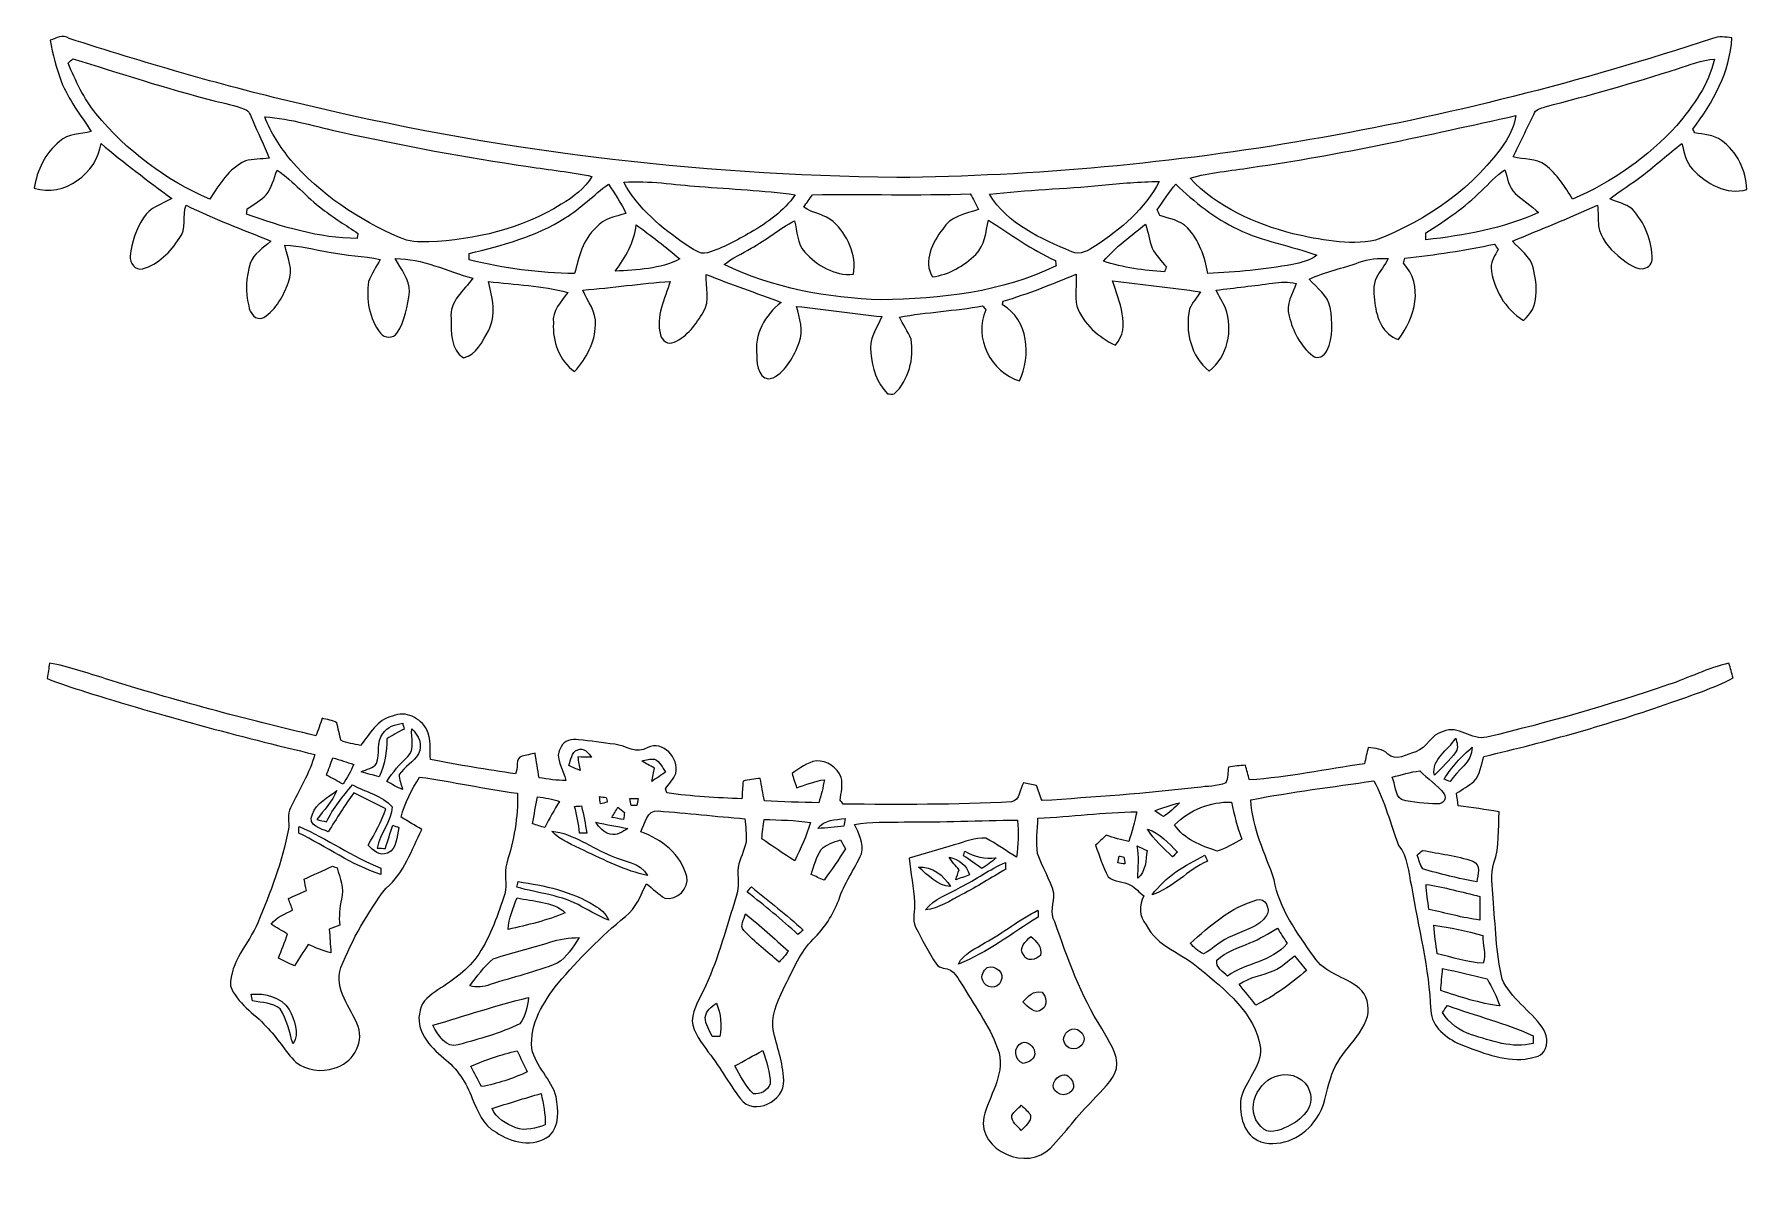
# Model space of a CAD drawing. Header units: centimetres. Extents: x -15.8 to 15.7, y -11 to 9.9.
import ezdxf

# ---------------------------------------------------------------- set-up
doc = ezdxf.new("R2010")
doc.units = ezdxf.units.CM
doc.header["$MEASUREMENT"] = 0
doc.layers.add('Camada 1', color=7, linetype='Continuous')

msp = doc.modelspace()

# ---------------------------------------------------------------- linework, layer by layer
at = {"layer": 'Camada 1', "color": 149}
for points, knots in [([(-15.49153, 9.80616), (-15.38182, 9.85308), (-15.26046, 9.91764), (-15.14228, 9.83897), (-15.14228, 9.83897), (-13.76998, 9.40364), (-12.3892, 8.98984), (-10.98621, 8.66211), (-10.98621, 8.66211), (-7.36424, 7.7784), (-3.63926, 7.32084), (0.08819, 7.28239), (0.08819, 7.28239), (5.1883, 7.32861), (10.26654, 8.23877), (15.10347, 9.84215), (15.10347, 9.84215), (15.21848, 9.88131), (15.34089, 9.87072), (15.45837, 9.85061), (15.45837, 9.85061), (15.42591, 9.22232), (15.11159, 8.66211), (14.73764, 8.17421), (14.73764, 8.17421), (14.74682, 8.15657), (14.76481, 8.12165), (14.77398, 8.10401), (14.77398, 8.10401), (14.94155, 8.07261), (15.12323, 8.07014), (15.26646, 7.96466), (15.26646, 7.96466), (15.5515, 7.75582), (15.72401, 7.41362), (15.73248, 7.06049), (15.73248, 7.06049), (15.36559, 6.95254), (14.9793, 7.16986), (14.73588, 7.43303), (14.73588, 7.43303), (14.60888, 7.55968), (14.58912, 7.74559), (14.53515, 7.90787), (14.53515, 7.90787), (14.28856, 7.71913), (14.06102, 7.50711), (13.81513, 7.31767), (13.81513, 7.31767), (13.61722, 7.17197), (13.40591, 7.04532), (13.21576, 6.8894), (13.21576, 6.8894), (13.34946, 6.82378), (13.50398, 6.79838), (13.62428, 6.70736), (13.62428, 6.70736), (13.85182, 6.45125), (13.99928, 6.11505), (13.9894, 5.76792), (13.9894, 5.76792), (13.99293, 5.67337), (13.89133, 5.61269), (13.80878, 5.59964), (13.80878, 5.59964), (13.63169, 5.61058), (13.49093, 5.74181), (13.36146, 5.84764), (13.36146, 5.84764), (13.19107, 5.98593), (13.04784, 6.17079), (13.00445, 6.38986), (13.00445, 6.38986), (12.99527, 6.51686), (13.00551, 6.64492), (12.98328, 6.77122), (12.98328, 6.77122), (12.46717, 6.53979), (11.94435, 6.32672), (11.42083, 6.11329), (11.42083, 6.11329), (11.55241, 5.95524), (11.75209, 5.83741), (11.79901, 5.62469), (11.79901, 5.62469), (11.88367, 5.30119), (11.91824, 4.88139), (11.62191, 4.65349), (11.62191, 4.65349), (11.28748, 4.86339), (11.06311, 5.23487), (11.02677, 5.62751), (11.02677, 5.62751), (11.02819, 5.74887), (11.0998, 5.85258), (11.1566, 5.95454), (11.1566, 5.95454), (11.13367, 5.98876), (11.11109, 6.02262), (11.08886, 6.05614), (11.08886, 6.05614), (10.54559, 5.9376), (9.99419, 5.85964), (9.44174, 5.79649), (9.44174, 5.79649), (9.43187, 5.76615), (9.42199, 5.73546), (9.41282, 5.70477), (9.41282, 5.70477), (9.79664, 5.29766), (9.62554, 4.70006), (9.32286, 4.30389), (9.32286, 4.30389), (9.03323, 4.38573), (8.92034, 4.70288), (8.88753, 4.97064), (8.88753, 4.97064), (8.87836, 5.12586), (8.83991, 5.29837), (8.91787, 5.4423), (8.91787, 5.4423), (8.98278, 5.56225), (9.07239, 5.66702), (9.13271, 5.78979), (9.13271, 5.78979), (8.95209, 5.80214), (8.77147, 5.78626), (8.60178, 5.72347), (8.60178, 5.72347), (8.29804, 5.60846), (7.97313, 5.55237), (7.67997, 5.4102), (7.67997, 5.4102), (7.82249, 5.24757), (8.02464, 5.11845), (8.06697, 4.88915), (8.06697, 4.88915), (8.11036, 4.62774), (8.12624, 4.34093), (8.00559, 4.09575), (8.00559, 4.09575), (7.9629, 4.00297), (7.83414, 3.92571), (7.74418, 4.00403), (7.74418, 4.00403), (7.51664, 4.18112), (7.3787, 4.4577), (7.31097, 4.73393), (7.31097, 4.73393), (7.23794, 4.95018), (7.37482, 5.13962), (7.44008, 5.33506), (7.44008, 5.33506), (7.29791, 5.36822), (7.15045, 5.36187), (7.00758, 5.33859), (7.00758, 5.33859), (6.66115, 5.29061), (6.31331, 5.25286), (5.96653, 5.20982), (5.96653, 5.20982), (6.01839, 5.09587), (6.08506, 4.99039), (6.14257, 4.87892), (6.14257, 4.87892), (6.28332, 4.47675), (6.18278, 3.98745), (5.83847, 3.72039), (5.83847, 3.72039), (5.50192, 3.98639), (5.38903, 4.45629), (5.47899, 4.86375), (5.47899, 4.86375), (5.52838, 4.97981), (5.61552, 5.074), (5.68113, 5.18054), (5.68113, 5.18054), (5.14174, 5.25039), (4.60199, 5.32165), (4.06118, 5.38233), (4.06118, 5.38233), (4.17477, 5.00592), (4.40796, 4.53849), (4.11798, 4.19629), (4.11798, 4.19629), (3.80259, 4.34093), (3.52425, 4.58576), (3.40289, 4.91737), (3.40289, 4.91737), (3.36056, 5.1114), (3.40713, 5.3086), (3.38843, 5.50404), (3.38843, 5.50404), (2.94816, 5.31813), (2.50366, 5.14279), (2.04611, 5.00415), (2.04611, 5.00415), (2.04364, 4.98792), (2.038, 4.95512), (2.03553, 4.93889), (2.03553, 4.93889), (2.51919, 4.66231), (2.56293, 4.00262), (2.34879, 3.54083), (2.34879, 3.54083), (1.83127, 3.69182), (1.49049, 4.34375), (1.73037, 4.84611), (1.73037, 4.84611), (1.70956, 4.8708), (1.6891, 4.8955), (1.66864, 4.92019), (1.66864, 4.92019), (1.16134, 4.82812), (0.64488, 4.80483), (0.13794, 4.71487), (0.13794, 4.71487), (0.20602, 4.57764), (0.29139, 4.44959), (0.35278, 4.30883), (0.35278, 4.30883), (0.41204, 3.95217), (0.31327, 3.55388), (0.0448, 3.302), (0.0448, 3.302), (0.00282, 3.29494), (-0.03845, 3.29565), (-0.07973, 3.30376), (-0.07973, 3.30376), (-0.2794, 3.50026), (-0.36266, 3.78319), (-0.38735, 4.05553), (-0.38735, 4.05553), (-0.43498, 4.30318), (-0.27129, 4.50779), (-0.18486, 4.72369), (-0.18486, 4.72369), (-0.70944, 4.77414), (-1.23014, 4.8574), (-1.75401, 4.90996), (-1.75401, 4.90996), (-1.70286, 4.69547), (-1.6189, 4.4637), (-1.70392, 4.24674), (-1.70392, 4.24674), (-1.80058, 3.99909), (-1.93887, 3.72463), (-2.18405, 3.59657), (-2.18405, 3.59657), (-2.43805, 3.49532), (-2.49379, 3.83858), (-2.48497, 4.00473), (-2.48497, 4.00473), (-2.54071, 4.39173), (-2.33539, 4.74945), (-2.03976, 4.98299), (-2.03976, 4.98299), (-2.49626, 5.1629), (-2.96474, 5.31213), (-3.41948, 5.49839), (-3.41948, 5.49839), (-3.42618, 5.26909), (-3.34186, 5.01791), (-3.46816, 4.80801), (-3.46816, 4.80801), (-3.60292, 4.58999), (-3.76273, 4.35504), (-4.00826, 4.25274), (-4.00826, 4.25274), (-4.11233, 4.19523), (-4.2358, 4.27919), (-4.25873, 4.38609), (-4.25873, 4.38609), (-4.35046, 4.72652), (-4.1783, 5.0546), (-4.07917, 5.37069), (-4.07917, 5.37069), (-4.61645, 5.33506), (-5.14914, 5.25251), (-5.68572, 5.21018), (-5.68572, 5.21018), (-5.60564, 4.99816), (-5.42925, 4.81542), (-5.45747, 4.57341), (-5.45747, 4.57341), (-5.45536, 4.24392), (-5.62786, 3.95111), (-5.84059, 3.71263), (-5.84059, 3.71263), (-6.12069, 3.91583), (-6.25122, 4.26191), (-6.22864, 4.6041), (-6.22864, 4.6041), (-6.26004, 4.83129), (-6.08118, 4.99674), (-5.96371, 5.16784), (-5.96371, 5.16784), (-6.43925, 5.29308), (-6.93632, 5.30825), (-7.42244, 5.36998), (-7.42244, 5.36998), (-7.35647, 5.07577), (-7.26793, 4.74204), (-7.42633, 4.46264), (-7.42633, 4.46264), (-7.53392, 4.27073), (-7.6454, 4.01884), (-7.88247, 3.96452), (-7.88247, 3.96452), (-8.128, 4.10916), (-8.10824, 4.44218), (-8.11248, 4.68877), (-8.11248, 4.68877), (-8.14599, 5.00556), (-7.87435, 5.20065), (-7.71243, 5.43137), (-7.71243, 5.43137), (-8.18691, 5.55061), (-8.63988, 5.79896), (-9.13941, 5.78908), (-9.13941, 5.78908), (-9.03217, 5.59788), (-8.87236, 5.41302), (-8.88048, 5.17984), (-8.88048, 5.17984), (-8.90623, 4.91631), (-8.96197, 4.64291), (-9.10943, 4.41854), (-9.10943, 4.41854), (-9.17046, 4.31377), (-9.34614, 4.32541), (-9.41246, 4.41678), (-9.41246, 4.41678), (-9.62166, 4.68101), (-9.67811, 5.04155), (-9.6326, 5.36822), (-9.6326, 5.36822), (-9.57368, 5.51074), (-9.48902, 5.64021), (-9.41776, 5.77638), (-9.41776, 5.77638), (-9.72749, 5.83565), (-10.04429, 5.84729), (-10.35368, 5.91114), (-10.35368, 5.91114), (-10.62708, 5.95242), (-10.8966, 6.02756), (-11.17353, 6.03991), (-11.17353, 6.03991), (-11.11814, 5.81872), (-11.01231, 5.58094), (-11.10227, 5.35517), (-11.10227, 5.35517), (-11.19787, 5.10822), (-11.33263, 4.8581), (-11.55665, 4.7057), (-11.55665, 4.7057), (-11.7161, 4.63374), (-11.8177, 4.79672), (-11.83675, 4.92019), (-11.83675, 4.92019), (-11.89673, 5.17666), (-11.89038, 5.45218), (-11.80783, 5.70301), (-11.80783, 5.70301), (-11.74821, 5.88821), (-11.56229, 5.98205), (-11.43141, 6.11117), (-11.43141, 6.11117), (-11.95211, 6.32813), (-12.48304, 6.52004), (-12.98787, 6.77369), (-12.98787, 6.77369), (-13.06654, 6.57437), (-12.96282, 6.33765), (-13.11487, 6.16232), (-13.11487, 6.16232), (-13.27397, 5.91749), (-13.49834, 5.68007), (-13.78867, 5.60423), (-13.78867, 5.60423), (-13.92908, 5.56472), (-14.0268, 5.71253), (-14.01692, 5.83777), (-14.01692, 5.83777), (-13.99928, 6.08894), (-13.90227, 6.32919), (-13.7735, 6.54297), (-13.7735, 6.54297), (-13.6585, 6.73135), (-13.4366, 6.79168), (-13.25457, 6.89292), (-13.25457, 6.89292), (-13.69272, 7.22595), (-14.13757, 7.5498), (-14.5542, 7.91034), (-14.5542, 7.91034), (-14.62758, 7.35753), (-15.23894, 6.90951), (-15.78363, 7.08766), (-15.78363, 7.08766), (-15.73389, 7.41645), (-15.58149, 7.73395), (-15.31796, 7.94456), (-15.31796, 7.94456), (-15.16274, 8.09696), (-14.93308, 8.07226), (-14.738, 8.13012), (-14.738, 8.13012), (-14.9285, 8.43315), (-15.15533, 8.71714), (-15.28868, 9.05228), (-15.28868, 9.05228), (-15.38076, 9.2964), (-15.44073, 9.55111), (-15.49153, 9.80616), (-15.49153, 9.80616), (-15.49153, 9.80616), (-15.49153, 9.80616), (-15.49153, 9.80616)], [0, 0, 0, 0, 0.00943396, 0.00943396, 0.00943396, 0.00943396, 0.01886792, 0.01886792, 0.01886792, 0.01886792, 0.02830189, 0.02830189, 0.02830189, 0.02830189, 0.03773585, 0.03773585, 0.03773585, 0.03773585, 0.04716981, 0.04716981, 0.04716981, 0.04716981, 0.05660377, 0.05660377, 0.05660377, 0.05660377, 0.06603774, 0.06603774, 0.06603774, 0.06603774, 0.0754717, 0.0754717, 0.0754717, 0.0754717, 0.08490566, 0.08490566, 0.08490566, 0.08490566, 0.09433962, 0.09433962, 0.09433962, 0.09433962, 0.10377358, 0.10377358, 0.10377358, 0.10377358, 0.11320755, 0.11320755, 0.11320755, 0.11320755, 0.12264151, 0.12264151, 0.12264151, 0.12264151, 0.13207547, 0.13207547, 0.13207547, 0.13207547, 0.14150943, 0.14150943, 0.14150943, 0.14150943, 0.1509434, 0.1509434, 0.1509434, 0.1509434, 0.16037736, 0.16037736, 0.16037736, 0.16037736, 0.16981132, 0.16981132, 0.16981132, 0.16981132, 0.17924528, 0.17924528, 0.17924528, 0.17924528, 0.18867925, 0.18867925, 0.18867925, 0.18867925, 0.19811321, 0.19811321, 0.19811321, 0.19811321, 0.20754717, 0.20754717, 0.20754717, 0.20754717, 0.21698113, 0.21698113, 0.21698113, 0.21698113, 0.22641509, 0.22641509, 0.22641509, 0.22641509, 0.23584906, 0.23584906, 0.23584906, 0.23584906, 0.24528302, 0.24528302, 0.24528302, 0.24528302, 0.25471698, 0.25471698, 0.25471698, 0.25471698, 0.26415094, 0.26415094, 0.26415094, 0.26415094, 0.27358491, 0.27358491, 0.27358491, 0.27358491, 0.28301887, 0.28301887, 0.28301887, 0.28301887, 0.29245283, 0.29245283, 0.29245283, 0.29245283, 0.30188679, 0.30188679, 0.30188679, 0.30188679, 0.31132075, 0.31132075, 0.31132075, 0.31132075, 0.32075472, 0.32075472, 0.32075472, 0.32075472, 0.33018868, 0.33018868, 0.33018868, 0.33018868, 0.33962264, 0.33962264, 0.33962264, 0.33962264, 0.3490566, 0.3490566, 0.3490566, 0.3490566, 0.35849057, 0.35849057, 0.35849057, 0.35849057, 0.36792453, 0.36792453, 0.36792453, 0.36792453, 0.37735849, 0.37735849, 0.37735849, 0.37735849, 0.38679245, 0.38679245, 0.38679245, 0.38679245, 0.39622642, 0.39622642, 0.39622642, 0.39622642, 0.40566038, 0.40566038, 0.40566038, 0.40566038, 0.41509434, 0.41509434, 0.41509434, 0.41509434, 0.4245283, 0.4245283, 0.4245283, 0.4245283, 0.43396226, 0.43396226, 0.43396226, 0.43396226, 0.44339623, 0.44339623, 0.44339623, 0.44339623, 0.45283019, 0.45283019, 0.45283019, 0.45283019, 0.46226415, 0.46226415, 0.46226415, 0.46226415, 0.47169811, 0.47169811, 0.47169811, 0.47169811, 0.48113208, 0.48113208, 0.48113208, 0.48113208, 0.49056604, 0.49056604, 0.49056604, 0.49056604, 0.5, 0.5, 0.5, 0.5, 0.50943396, 0.50943396, 0.50943396, 0.50943396, 0.51886792, 0.51886792, 0.51886792, 0.51886792, 0.52830189, 0.52830189, 0.52830189, 0.52830189, 0.53773585, 0.53773585, 0.53773585, 0.53773585, 0.54716981, 0.54716981, 0.54716981, 0.54716981, 0.55660377, 0.55660377, 0.55660377, 0.55660377, 0.56603774, 0.56603774, 0.56603774, 0.56603774, 0.5754717, 0.5754717, 0.5754717, 0.5754717, 0.58490566, 0.58490566, 0.58490566, 0.58490566, 0.59433962, 0.59433962, 0.59433962, 0.59433962, 0.60377358, 0.60377358, 0.60377358, 0.60377358, 0.61320755, 0.61320755, 0.61320755, 0.61320755, 0.62264151, 0.62264151, 0.62264151, 0.62264151, 0.63207547, 0.63207547, 0.63207547, 0.63207547, 0.64150943, 0.64150943, 0.64150943, 0.64150943, 0.6509434, 0.6509434, 0.6509434, 0.6509434, 0.66037736, 0.66037736, 0.66037736, 0.66037736, 0.66981132, 0.66981132, 0.66981132, 0.66981132, 0.67924528, 0.67924528, 0.67924528, 0.67924528, 0.68867925, 0.68867925, 0.68867925, 0.68867925, 0.69811321, 0.69811321, 0.69811321, 0.69811321, 0.70754717, 0.70754717, 0.70754717, 0.70754717, 0.71698113, 0.71698113, 0.71698113, 0.71698113, 0.72641509, 0.72641509, 0.72641509, 0.72641509, 0.73584906, 0.73584906, 0.73584906, 0.73584906, 0.74528302, 0.74528302, 0.74528302, 0.74528302, 0.75471698, 0.75471698, 0.75471698, 0.75471698, 0.76415094, 0.76415094, 0.76415094, 0.76415094, 0.77358491, 0.77358491, 0.77358491, 0.77358491, 0.78301887, 0.78301887, 0.78301887, 0.78301887, 0.79245283, 0.79245283, 0.79245283, 0.79245283, 0.80188679, 0.80188679, 0.80188679, 0.80188679, 0.81132075, 0.81132075, 0.81132075, 0.81132075, 0.82075472, 0.82075472, 0.82075472, 0.82075472, 0.83018868, 0.83018868, 0.83018868, 0.83018868, 0.83962264, 0.83962264, 0.83962264, 0.83962264, 0.8490566, 0.8490566, 0.8490566, 0.8490566, 0.85849057, 0.85849057, 0.85849057, 0.85849057, 0.86792453, 0.86792453, 0.86792453, 0.86792453, 0.87735849, 0.87735849, 0.87735849, 0.87735849, 0.88679245, 0.88679245, 0.88679245, 0.88679245, 0.89622642, 0.89622642, 0.89622642, 0.89622642, 0.90566038, 0.90566038, 0.90566038, 0.90566038, 0.91509434, 0.91509434, 0.91509434, 0.91509434, 0.9245283, 0.9245283, 0.9245283, 0.9245283, 0.93396226, 0.93396226, 0.93396226, 0.93396226, 0.94339623, 0.94339623, 0.94339623, 0.94339623, 0.95283019, 0.95283019, 0.95283019, 0.95283019, 0.96226415, 0.96226415, 0.96226415, 0.96226415, 0.97169811, 0.97169811, 0.97169811, 0.97169811, 0.98113208, 0.98113208, 0.98113208, 0.98113208, 1, 1, 1, 1]), ([(-15.07278, 9.46538), (-15.10171, 9.43998), (-15.13029, 9.41423), (-15.15886, 9.38847), (-15.15886, 9.38847), (-15.02551, 9.06039), (-14.8717, 8.73548), (-14.64874, 8.4582), (-14.64874, 8.4582), (-14.091, 7.77628), (-13.36146, 7.23406), (-12.55466, 6.88199), (-12.55466, 6.88199), (-12.37897, 7.15222), (-12.20399, 7.44749), (-11.89849, 7.5879), (-11.89849, 7.5879), (-11.75738, 7.62776), (-11.60709, 7.61824), (-11.46281, 7.63976), (-11.46281, 7.63976), (-11.54924, 7.87964), (-11.67448, 8.10331), (-11.76584, 8.34108), (-11.76584, 8.34108), (-11.80077, 8.41516), (-11.82617, 8.51182), (-11.91295, 8.5411), (-11.91295, 8.5411), (-12.09287, 8.61095), (-12.28513, 8.64411), (-12.47069, 8.69562), (-12.47069, 8.69562), (-13.34946, 8.91222), (-14.20671, 9.20503), (-15.07278, 9.46538), (-15.07278, 9.46538), (-15.07278, 9.46538), (-15.07278, 9.46538), (-15.07278, 9.46538)], [0, 0, 0, 0, 0.09090909, 0.09090909, 0.09090909, 0.09090909, 0.18181818, 0.18181818, 0.18181818, 0.18181818, 0.27272727, 0.27272727, 0.27272727, 0.27272727, 0.36363636, 0.36363636, 0.36363636, 0.36363636, 0.45454545, 0.45454545, 0.45454545, 0.45454545, 0.54545455, 0.54545455, 0.54545455, 0.54545455, 0.63636364, 0.63636364, 0.63636364, 0.63636364, 0.72727273, 0.72727273, 0.72727273, 0.72727273, 0.81818182, 0.81818182, 0.81818182, 0.81818182, 1, 1, 1, 1]), ([(14.45754, 9.28335), (13.65356, 9.02264), (12.83899, 8.79581), (12.02126, 8.58202), (12.02126, 8.58202), (11.94223, 8.55486), (11.84099, 8.53616), (11.81276, 8.44268), (11.81276, 8.44268), (11.68435, 8.18268), (11.55876, 7.92092), (11.43247, 7.65951), (11.43247, 7.65951), (11.62932, 7.60448), (11.8558, 7.64187), (12.02584, 7.51064), (12.02584, 7.51064), (12.24139, 7.34589), (12.38567, 7.10882), (12.52855, 6.88269), (12.52855, 6.88269), (13.24927, 7.19808), (13.91391, 7.65598), (14.44413, 8.23948), (14.44413, 8.23948), (14.74682, 8.59755), (15.03398, 8.99407), (15.13805, 9.45974), (15.13805, 9.45974), (14.90204, 9.44386), (14.68049, 9.35249), (14.45754, 9.28335), (14.45754, 9.28335), (14.45754, 9.28335), (14.45754, 9.28335), (14.45754, 9.28335)], [0, 0, 0, 0, 0.1, 0.1, 0.1, 0.1, 0.2, 0.2, 0.2, 0.2, 0.3, 0.3, 0.3, 0.3, 0.4, 0.4, 0.4, 0.4, 0.5, 0.5, 0.5, 0.5, 0.6, 0.6, 0.6, 0.6, 0.7, 0.7, 0.7, 0.7, 0.8, 0.8, 0.8, 0.8, 1, 1, 1, 1]), ([(-11.53901, 8.39964), (-11.43706, 8.10366), (-11.25467, 7.84401), (-11.0617, 7.6006), (-11.0617, 7.6006), (-10.5216, 6.97336), (-9.81675, 6.50452), (-9.0611, 6.17643), (-9.0611, 6.17643), (-8.89247, 6.10094), (-8.70409, 6.08965), (-8.52135, 6.09812), (-8.52135, 6.09812), (-7.67115, 6.13234), (-6.8139, 6.33659), (-6.08542, 6.78921), (-6.08542, 6.78921), (-5.86634, 6.91903), (-5.65044, 7.07849), (-5.51921, 7.30179), (-5.51921, 7.30179), (-5.90832, 7.38258), (-6.30414, 7.42315), (-6.69643, 7.48524), (-6.69643, 7.48524), (-7.84789, 7.64893), (-8.99089, 7.86836), (-10.12719, 8.11459), (-10.12719, 8.11459), (-10.59709, 8.21302), (-11.05711, 8.36965), (-11.53901, 8.39964), (-11.53901, 8.39964), (-11.53901, 8.39964), (-11.53901, 8.39964), (-11.53901, 8.39964)], [0, 0, 0, 0, 0.1, 0.1, 0.1, 0.1, 0.2, 0.2, 0.2, 0.2, 0.3, 0.3, 0.3, 0.3, 0.4, 0.4, 0.4, 0.4, 0.5, 0.5, 0.5, 0.5, 0.6, 0.6, 0.6, 0.6, 0.7, 0.7, 0.7, 0.7, 0.8, 0.8, 0.8, 0.8, 1, 1, 1, 1]), ([(6.60964, 7.46584), (6.2357, 7.40093), (5.85082, 7.38258), (5.48675, 7.27075), (5.48675, 7.27075), (5.98523, 6.731), (6.68126, 6.43361), (7.37835, 6.24769), (7.37835, 6.24769), (7.87471, 6.13798), (8.39435, 6.0265), (8.90129, 6.12846), (8.90129, 6.12846), (9.84991, 6.49358), (10.73221, 7.10459), (11.30547, 7.9562), (11.30547, 7.9562), (11.38908, 8.09978), (11.45575, 8.25641), (11.48433, 8.42081), (11.48433, 8.42081), (9.86719, 8.06591), (8.25077, 7.69549), (6.60964, 7.46584), (6.60964, 7.46584), (6.60964, 7.46584), (6.60964, 7.46584), (6.60964, 7.46584)], [0, 0, 0, 0, 0.125, 0.125, 0.125, 0.125, 0.25, 0.25, 0.25, 0.25, 0.375, 0.375, 0.375, 0.375, 0.5, 0.5, 0.5, 0.5, 0.625, 0.625, 0.625, 0.625, 0.75, 0.75, 0.75, 0.75, 1, 1, 1, 1]), ([(-11.31464, 7.41715), (-11.37532, 7.26405), (-11.41201, 7.09648), (-11.51361, 6.96348), (-11.51361, 6.96348), (-11.61239, 6.85729), (-11.74468, 6.79062), (-11.86251, 6.70877), (-11.86251, 6.70877), (-11.86568, 6.68373), (-11.87168, 6.63363), (-11.87485, 6.60823), (-11.87485, 6.60823), (-11.22292, 6.37293), (-10.53959, 6.16656), (-9.84109, 6.1595), (-9.84109, 6.1595), (-9.83756, 6.18314), (-9.83015, 6.23076), (-9.82663, 6.25475), (-9.82663, 6.25475), (-10.04782, 6.39833), (-10.26901, 6.54297), (-10.48068, 6.70031), (-10.48068, 6.70031), (-10.77595, 6.91974), (-11.00737, 7.21325), (-11.31464, 7.41715), (-11.31464, 7.41715), (-11.31464, 7.41715), (-11.31464, 7.41715), (-11.31464, 7.41715)], [0, 0, 0, 0, 0.11111111, 0.11111111, 0.11111111, 0.11111111, 0.22222222, 0.22222222, 0.22222222, 0.22222222, 0.33333333, 0.33333333, 0.33333333, 0.33333333, 0.44444444, 0.44444444, 0.44444444, 0.44444444, 0.55555556, 0.55555556, 0.55555556, 0.55555556, 0.66666667, 0.66666667, 0.66666667, 0.66666667, 0.77777778, 0.77777778, 0.77777778, 0.77777778, 1, 1, 1, 1]), ([(10.84968, 7.03615), (10.54312, 6.73559), (10.18646, 6.49252), (9.82627, 6.26145), (9.82627, 6.26145), (9.82662, 6.23041), (9.82768, 6.16832), (9.82839, 6.13728), (9.82839, 6.13728), (10.53536, 6.21312), (11.25008, 6.344), (11.90202, 6.63822), (11.90202, 6.63822), (11.76443, 6.76346), (11.60709, 6.86576), (11.46845, 6.98994), (11.46845, 6.98994), (11.35098, 7.10283), (11.33122, 7.27463), (11.28007, 7.42139), (11.28007, 7.42139), (11.11179, 7.32331), (10.99044, 7.16703), (10.84968, 7.03615), (10.84968, 7.03615), (10.84968, 7.03615), (10.84968, 7.03615), (10.84968, 7.03615)], [0, 0, 0, 0, 0.125, 0.125, 0.125, 0.125, 0.25, 0.25, 0.25, 0.25, 0.375, 0.375, 0.375, 0.375, 0.5, 0.5, 0.5, 0.5, 0.625, 0.625, 0.625, 0.625, 0.75, 0.75, 0.75, 0.75, 1, 1, 1, 1]), ([(-6.01169, 6.53979), (-6.54579, 6.19337), (-7.16986, 6.03532), (-7.78016, 5.88292), (-7.78016, 5.88292), (-7.77946, 5.85364), (-7.77769, 5.79543), (-7.77663, 5.76615), (-7.77663, 5.76615), (-7.14269, 5.61269), (-6.49217, 5.52097), (-5.83918, 5.51462), (-5.83918, 5.51462), (-5.75804, 5.81695), (-5.69031, 6.14433), (-5.44336, 6.36094), (-5.44336, 6.36094), (-5.30719, 6.53062), (-5.08917, 6.56061), (-4.89479, 6.62093), (-4.89479, 6.62093), (-4.97981, 6.8132), (-5.10364, 6.98394), (-5.21617, 7.15998), (-5.21617, 7.15998), (-5.48922, 6.96348), (-5.72241, 6.71442), (-6.01169, 6.53979), (-6.01169, 6.53979), (-6.01169, 6.53979), (-6.01169, 6.53979), (-6.01169, 6.53979)], [0, 0, 0, 0, 0.11111111, 0.11111111, 0.11111111, 0.11111111, 0.22222222, 0.22222222, 0.22222222, 0.22222222, 0.33333333, 0.33333333, 0.33333333, 0.33333333, 0.44444444, 0.44444444, 0.44444444, 0.44444444, 0.55555556, 0.55555556, 0.55555556, 0.55555556, 0.66666667, 0.66666667, 0.66666667, 0.66666667, 0.77777778, 0.77777778, 0.77777778, 0.77777778, 1, 1, 1, 1]), ([(-4.93536, 7.1949), (-4.67466, 6.7123), (-4.23651, 6.35529), (-3.79271, 6.04837), (-3.79271, 6.04837), (-3.67136, 5.98346), (-3.54506, 5.84906), (-3.39337, 5.89703), (-3.39337, 5.89703), (-3.1115, 5.97817), (-2.85679, 6.13128), (-2.60033, 6.26921), (-2.60033, 6.26921), (-2.29482, 6.45724), (-1.98191, 6.65903), (-1.78259, 6.96595), (-1.78259, 6.96595), (-2.36679, 7.04638), (-2.95663, 7.07002), (-3.54365, 7.11659), (-3.54365, 7.11659), (-4.0072, 7.14834), (-4.46934, 7.23159), (-4.93536, 7.1949), (-4.93536, 7.1949), (-4.93536, 7.1949), (-4.93536, 7.1949), (-4.93536, 7.1949)], [0, 0, 0, 0, 0.125, 0.125, 0.125, 0.125, 0.25, 0.25, 0.25, 0.25, 0.375, 0.375, 0.375, 0.375, 0.5, 0.5, 0.5, 0.5, 0.625, 0.625, 0.625, 0.625, 0.75, 0.75, 0.75, 0.75, 1, 1, 1, 1]), ([(-1.4605, 6.96524), (-1.51483, 6.88975), (-1.56845, 6.8139), (-1.62172, 6.73806), (-1.62172, 6.73806), (-1.45733, 6.61529), (-1.23261, 6.61106), (-1.07915, 6.47136), (-1.07915, 6.47136), (-0.81739, 6.22582), (-0.64276, 5.86846), (-0.70944, 5.50228), (-0.70944, 5.50228), (-1.05622, 5.46982), (-1.37866, 5.66138), (-1.60514, 5.90973), (-1.60514, 5.90973), (-1.74837, 6.06566), (-1.74096, 6.2932), (-1.78929, 6.48652), (-1.78929, 6.48652), (-2.07045, 6.33906), (-2.31563, 6.13445), (-2.59186, 5.97923), (-2.59186, 5.97923), (-2.7559, 5.87975), (-2.93617, 5.80566), (-3.08469, 5.68184), (-3.08469, 5.68184), (-2.18969, 5.24157), (-1.18498, 5.06871), (-0.19473, 5.03167), (-0.19473, 5.03167), (0.89606, 5.05601), (2.02988, 5.16573), (3.02084, 5.65573), (3.02084, 5.65573), (3.01766, 5.68078), (3.01166, 5.73123), (3.00849, 5.75628), (3.00849, 5.75628), (2.56928, 5.95348), (2.17946, 6.23676), (1.77871, 6.49887), (1.77871, 6.49887), (1.72755, 6.28015), (1.71203, 6.03215), (1.54305, 5.86564), (1.54305, 5.86564), (1.32715, 5.65468), (1.05128, 5.49487), (0.74859, 5.4543), (0.74859, 5.4543), (0.56797, 5.74393), (0.74965, 6.09071), (0.93521, 6.33236), (0.93521, 6.33236), (1.07315, 6.5659), (1.35643, 6.61776), (1.59491, 6.69114), (1.59491, 6.69114), (1.54975, 6.79132), (1.49648, 6.88728), (1.44286, 6.98218), (1.44286, 6.98218), (0.47519, 6.94937), (-0.49283, 6.97724), (-1.4605, 6.96524), (-1.4605, 6.96524), (-1.4605, 6.96524), (-1.4605, 6.96524), (-1.4605, 6.96524)], [0, 0, 0, 0, 0.05263158, 0.05263158, 0.05263158, 0.05263158, 0.10526316, 0.10526316, 0.10526316, 0.10526316, 0.15789474, 0.15789474, 0.15789474, 0.15789474, 0.21052632, 0.21052632, 0.21052632, 0.21052632, 0.26315789, 0.26315789, 0.26315789, 0.26315789, 0.31578947, 0.31578947, 0.31578947, 0.31578947, 0.36842105, 0.36842105, 0.36842105, 0.36842105, 0.42105263, 0.42105263, 0.42105263, 0.42105263, 0.47368421, 0.47368421, 0.47368421, 0.47368421, 0.52631579, 0.52631579, 0.52631579, 0.52631579, 0.57894737, 0.57894737, 0.57894737, 0.57894737, 0.63157895, 0.63157895, 0.63157895, 0.63157895, 0.68421053, 0.68421053, 0.68421053, 0.68421053, 0.73684211, 0.73684211, 0.73684211, 0.73684211, 0.78947368, 0.78947368, 0.78947368, 0.78947368, 0.84210526, 0.84210526, 0.84210526, 0.84210526, 0.89473684, 0.89473684, 0.89473684, 0.89473684, 1, 1, 1, 1]), ([(3.86292, 7.14128), (3.175, 7.06861), (2.48144, 7.06049), (1.79529, 6.97336), (1.79529, 6.97336), (2.12513, 6.43008), (2.74532, 6.15456), (3.30906, 5.91538), (3.30906, 5.91538), (3.46357, 5.83918), (3.61774, 5.94607), (3.74756, 6.02333), (3.74756, 6.02333), (4.20723, 6.33695), (4.66619, 6.6996), (4.91666, 7.20972), (4.91666, 7.20972), (4.56424, 7.20372), (4.21287, 7.17726), (3.86292, 7.14128), (3.86292, 7.14128), (3.86292, 7.14128), (3.86292, 7.14128), (3.86292, 7.14128)], [0, 0, 0, 0, 0.14285714, 0.14285714, 0.14285714, 0.14285714, 0.28571429, 0.28571429, 0.28571429, 0.28571429, 0.42857143, 0.42857143, 0.42857143, 0.42857143, 0.57142857, 0.57142857, 0.57142857, 0.57142857, 0.71428571, 0.71428571, 0.71428571, 0.71428571, 1, 1, 1, 1]), ([(4.88421, 6.68761), (4.89867, 6.65339), (4.91314, 6.61882), (4.92831, 6.58424), (4.92831, 6.58424), (5.10469, 6.52462), (5.30331, 6.49676), (5.43983, 6.35741), (5.43983, 6.35741), (5.65609, 6.12881), (5.75839, 5.82189), (5.81589, 5.51886), (5.81589, 5.51886), (6.33624, 5.54038), (6.85765, 5.58341), (7.36988, 5.68254), (7.36988, 5.68254), (7.52616, 5.71465), (7.69056, 5.74993), (7.81861, 5.85153), (7.81861, 5.85153), (7.34236, 6.03285), (6.82625, 6.10129), (6.36799, 6.3313), (6.36799, 6.3313), (5.93725, 6.53133), (5.56542, 6.83295), (5.22393, 7.15892), (5.22393, 7.15892), (5.09976, 7.00969), (4.99463, 6.84671), (4.88421, 6.68761), (4.88421, 6.68761), (4.88421, 6.68761), (4.88421, 6.68761), (4.88421, 6.68761)], [0, 0, 0, 0, 0.1, 0.1, 0.1, 0.1, 0.2, 0.2, 0.2, 0.2, 0.3, 0.3, 0.3, 0.3, 0.4, 0.4, 0.4, 0.4, 0.5, 0.5, 0.5, 0.5, 0.6, 0.6, 0.6, 0.6, 0.7, 0.7, 0.7, 0.7, 0.8, 0.8, 0.8, 0.8, 1, 1, 1, 1]), ([(-4.70782, 6.41032), (-4.73745, 6.08577), (-4.90643, 5.81589), (-5.08988, 5.55766), (-5.08988, 5.55766), (-4.69053, 5.58412), (-4.26438, 5.594), (-3.90243, 5.78344), (-3.90243, 5.78344), (-4.16278, 6.00251), (-4.42983, 6.21418), (-4.70782, 6.41032), (-4.70782, 6.41032), (-4.70782, 6.41032), (-4.70782, 6.41032), (-4.70782, 6.41032)], [0, 0, 0, 0, 0.2, 0.2, 0.2, 0.2, 0.4, 0.4, 0.4, 0.4, 0.6, 0.6, 0.6, 0.6, 1, 1, 1, 1]), ([(3.89502, 5.74181), (4.25697, 5.62257), (4.63903, 5.56895), (5.01862, 5.54743), (5.01862, 5.54743), (5.02673, 5.56966), (5.04331, 5.61375), (5.05178, 5.63598), (5.05178, 5.63598), (4.9597, 5.74816), (4.85704, 5.85399), (4.79037, 5.98346), (4.79037, 5.98346), (4.72793, 6.12422), (4.72299, 6.28156), (4.6669, 6.42444), (4.6669, 6.42444), (4.4009, 6.20748), (4.11833, 6.00463), (3.89502, 5.74181)], [0, 0, 0, 0, 0.16666667, 0.16666667, 0.16666667, 0.16666667, 0.33333333, 0.33333333, 0.33333333, 0.33333333, 0.5, 0.5, 0.5, 0.5, 0.66666667, 0.66666667, 0.66666667, 0.66666667, 1, 1, 1, 1]), ([(-15.5007, -1.65276), (-15.14828, -1.71344), (-14.81138, -1.83656), (-14.47024, -1.93922), (-14.47024, -1.93922), (-13.19495, -2.34209), (-11.90096, -2.68217), (-10.59956, -2.98909), (-10.59956, -2.98909), (-10.55829, -2.88219), (-10.52089, -2.77389), (-10.48279, -2.66594), (-10.48279, -2.66594), (-10.40271, -2.69981), (-10.28876, -2.69205), (-10.21468, -2.75096), (-10.21468, -2.75096), (-10.19669, -2.83104), (-10.16, -2.9912), (-10.14166, -3.07128), (-10.14166, -3.07128), (-10.03159, -3.13373), (-9.89648, -3.13231), (-9.77759, -3.16936), (-9.77759, -3.16936), (-9.61037, -2.9658), (-9.47385, -2.68217), (-9.18986, -2.62784), (-9.18986, -2.62784), (-8.9475, -2.51742), (-8.67692, -2.66347), (-8.55733, -2.87796), (-8.55733, -2.87796), (-8.4776, -3.04765), (-8.50688, -3.24309), (-8.49242, -3.42441), (-8.49242, -3.42441), (-7.97384, -3.52496), (-7.45278, -3.61738), (-6.92891, -3.68759), (-6.92891, -3.68759), (-6.86894, -3.6135), (-6.93984, -3.39125), (-6.80332, -3.36479), (-6.80332, -3.36479), (-6.74441, -3.35104), (-6.62658, -3.32387), (-6.56731, -3.31047), (-6.56731, -3.31047), (-6.53768, -3.4604), (-6.51792, -3.61068), (-6.49429, -3.76273), (-6.49429, -3.76273), (-6.32989, -3.78636), (-6.16514, -3.81353), (-5.99863, -3.81353), (-5.99863, -3.81353), (-6.0325, -3.60645), (-6.23182, -3.39231), (-6.08648, -3.19229), (-6.08648, -3.19229), (-6.03744, -3.06917), (-5.88398, -3.04094), (-5.76756, -3.06317), (-5.76756, -3.06317), (-5.5439, -3.07904), (-5.32306, -3.12491), (-5.0994, -3.14466), (-5.0994, -3.14466), (-4.89373, -3.16689), (-4.69688, -3.3401), (-4.49333, -3.2071), (-4.49333, -3.2071), (-4.21605, -3.06211), (-3.91336, -3.40748), (-3.97616, -3.68053), (-3.97616, -3.68053), (-4.01955, -3.78601), (-4.1021, -3.86997), (-4.16595, -3.96381), (-4.16595, -3.96381), (-4.15925, -3.98286), (-4.1462, -4.02167), (-4.13949, -4.04072), (-4.13949, -4.04072), (-3.68229, -4.10563), (-3.22086, -4.13103), (-2.75943, -4.14937), (-2.75943, -4.14937), (-2.75237, -4.04036), (-2.74884, -3.93136), (-2.74003, -3.82235), (-2.74003, -3.82235), (-2.6356, -3.80083), (-2.52977, -3.78213), (-2.42323, -3.77296), (-2.42323, -3.77296), (-2.39748, -3.90948), (-2.37384, -4.04742), (-2.34597, -4.18394), (-2.34597, -4.18394), (-2.01366, -4.21428), (-1.67958, -4.21217), (-1.3462, -4.21993), (-1.3462, -4.21993), (-1.29928, -4.0827), (-1.26718, -3.94053), (-1.24248, -3.79801), (-1.24248, -3.79801), (-1.41958, -3.81988), (-1.58362, -3.89396), (-1.75295, -3.94511), (-1.75295, -3.94511), (-1.78082, -3.85939), (-1.81469, -3.76273), (-1.83727, -3.68018), (-1.83727, -3.68018), (-1.6958, -3.59304), (-1.55998, -3.47486), (-1.38959, -3.45123), (-1.38959, -3.45123), (-1.19451, -3.4417), (-1.00471, -3.57611), (-0.93345, -3.75567), (-0.93345, -3.75567), (-0.90064, -3.89255), (-0.9331, -4.03719), (-0.95321, -4.17442), (-0.95321, -4.17442), (-0.9338, -4.19841), (-0.91405, -4.2224), (-0.89429, -4.24709), (-0.89429, -4.24709), (0.13794, -4.25732), (1.17122, -4.25838), (2.20239, -4.20617), (2.20239, -4.20617), (2.35444, -4.16983), (2.35514, -3.97545), (2.42076, -3.85692), (2.42076, -3.85692), (2.50014, -3.87103), (2.57986, -3.88655), (2.65959, -3.90137), (2.65959, -3.90137), (2.69311, -3.99415), (2.72732, -4.08905), (2.7626, -4.18253), (2.7626, -4.18253), (3.71898, -4.12115), (4.67466, -4.04813), (5.62716, -3.94053), (5.62716, -3.94053), (5.79931, -3.91231), (5.98382, -3.92501), (6.1468, -3.85445), (6.1468, -3.85445), (6.1849, -3.76343), (6.18102, -3.66254), (6.19266, -3.56623), (6.19266, -3.56623), (6.29673, -3.5493), (6.40115, -3.5373), (6.50663, -3.53166), (6.50663, -3.53166), (6.53062, -3.62126), (6.55496, -3.71122), (6.58036, -3.80153), (6.58036, -3.80153), (7.29192, -3.75073), (7.99112, -3.60645), (8.69597, -3.50449), (8.69597, -3.50449), (8.71855, -3.40325), (8.74219, -3.30306), (8.76688, -3.20322), (8.76688, -3.20322), (8.89423, -3.22157), (9.02829, -3.23003), (9.12707, -3.32458), (9.12707, -3.32458), (9.27206, -3.46851), (9.48337, -3.3274), (9.64177, -3.28613), (9.64177, -3.28613), (9.84603, -3.20993), (9.92399, -2.96333), (10.14271, -2.91042), (10.14271, -2.91042), (10.42564, -2.78271), (10.66588, -3.08046), (10.94952, -3.01484), (10.94952, -3.01484), (12.07805, -2.74673), (13.19389, -2.42358), (14.29209, -2.04858), (14.29209, -2.04858), (14.66568, -1.92581), (15.01846, -1.7399), (15.40439, -1.65559), (15.40439, -1.65559), (15.43473, -1.7466), (15.45131, -1.83092), (15.48201, -1.92546), (15.48201, -1.92546), (15.11723, -2.11526), (14.72353, -2.2412), (14.33724, -2.37913), (14.33724, -2.37913), (13.20941, -2.77495), (12.05759, -3.09704), (10.89448, -3.36973), (10.89448, -3.36973), (10.84439, -3.52496), (10.82816, -3.70558), (10.7121, -3.83046), (10.7121, -3.83046), (10.61014, -3.91019), (10.49831, -3.97581), (10.39001, -4.04601), (10.39001, -4.04601), (10.40059, -4.12362), (10.41188, -4.20123), (10.42352, -4.27955), (10.42352, -4.27955), (10.674, -4.31059), (10.92482, -4.34411), (11.17388, -4.3882), (11.17388, -4.3882), (11.16083, -4.70217), (11.18235, -5.02708), (11.08075, -5.32977), (11.08075, -5.32977), (11.00596, -5.53861), (11.05747, -5.76333), (11.06311, -5.97853), (11.06311, -5.97853), (11.10968, -6.47453), (11.11603, -6.97971), (11.23068, -7.46654), (11.23068, -7.46654), (11.39225, -7.8232), (11.74256, -8.04157), (11.96975, -8.35131), (11.96975, -8.35131), (12.05865, -8.47478), (12.08476, -8.65928), (12.00221, -8.79158), (12.00221, -8.79158), (11.9313, -8.90729), (11.77184, -8.90905), (11.65613, -8.93833), (11.65613, -8.93833), (11.23597, -8.97784), (10.84051, -8.81027), (10.45739, -8.66563), (10.45739, -8.66563), (10.20163, -8.55204), (9.9374, -8.34602), (9.91623, -8.04616), (9.91623, -8.04616), (9.88977, -7.26969), (9.68728, -6.51545), (9.56028, -5.75239), (9.56028, -5.75239), (9.50454, -5.49804), (9.49572, -5.21758), (9.32639, -5.00662), (9.32639, -5.00662), (9.17222, -4.61186), (9.07556, -4.19276), (8.86777, -3.81741), (8.86777, -3.81741), (8.11459, -3.93418), (7.35365, -4.01673), (6.60717, -4.16983), (6.60717, -4.16983), (6.62799, -4.68983), (6.87211, -5.15444), (7.0358, -5.63668), (7.0358, -5.63668), (7.12258, -6.17149), (7.46337, -6.6167), (7.76358, -7.05273), (7.76358, -7.05273), (7.95514, -7.35612), (8.33296, -7.41892), (8.59825, -7.63023), (8.59825, -7.63023), (8.7563, -7.74876), (8.78311, -7.97278), (8.75453, -8.15516), (8.75453, -8.15516), (8.61589, -8.58696), (8.17915, -8.85049), (8.07297, -9.29887), (8.07297, -9.29887), (7.98618, -9.54299), (7.97384, -9.82204), (7.81015, -10.03406), (7.81015, -10.03406), (7.59813, -10.36038), (7.17762, -10.5731), (6.78991, -10.46092), (6.78991, -10.46092), (6.47771, -10.34909), (6.38281, -9.96632), (6.42267, -9.67034), (6.42267, -9.67034), (6.49922, -9.3405), (6.79556, -9.08791), (6.78603, -8.73407), (6.78603, -8.73407), (6.68337, -8.09166), (6.13763, -7.66904), (5.66843, -7.27886), (5.66843, -7.27886), (5.35199, -6.98571), (4.87786, -6.88093), (4.68066, -6.46536), (4.68066, -6.46536), (4.54977, -6.31225), (4.54096, -6.1087), (4.63621, -5.93549), (4.63621, -5.93549), (4.55507, -5.86811), (4.48204, -5.79191), (4.39244, -5.73652), (4.39244, -5.73652), (4.26226, -5.66561), (4.09328, -5.68537), (3.97898, -5.58165), (3.97898, -5.58165), (3.87632, -5.40032), (3.82199, -5.19783), (3.74756, -5.00451), (3.74756, -5.00451), (3.81318, -4.94277), (3.87844, -4.88103), (3.94406, -4.81965), (3.94406, -4.81965), (4.08164, -4.86586), (4.22169, -4.90149), (4.3628, -4.93642), (4.3628, -4.93642), (4.41431, -4.75439), (4.46264, -4.57165), (4.51026, -4.38856), (4.51026, -4.38856), (3.90066, -4.39032), (3.29636, -4.48345), (2.68746, -4.50321), (2.68746, -4.50321), (2.67864, -4.71981), (2.65148, -4.93924), (2.68111, -5.15549), (2.68111, -5.15549), (2.76049, -5.40702), (2.91536, -5.62998), (2.98168, -5.8868), (2.98168, -5.8868), (2.98344, -6.06319), (2.90371, -6.24558), (2.99791, -6.41385), (2.99791, -6.41385), (3.23921, -7.08731), (3.47027, -7.77416), (3.86574, -8.37671), (3.86574, -8.37671), (3.98321, -8.60601), (4.17548, -8.8325), (4.13456, -9.10802), (4.13456, -9.10802), (4.06647, -9.34791), (3.85798, -9.51406), (3.69923, -9.6961), (3.69923, -9.6961), (3.41806, -9.97021), (3.18982, -10.29159), (2.91783, -10.57346), (2.91783, -10.57346), (2.50402, -11.01019), (1.5808, -10.63484), (1.68945, -10.00725), (1.68945, -10.00725), (1.78717, -9.61425), (2.07081, -9.25054), (1.97309, -8.82403), (1.97309, -8.82403), (1.8355, -8.38059), (1.54446, -8.00841), (1.31763, -7.60906), (1.31763, -7.60906), (1.21991, -7.47007), (1.149, -7.27146), (0.9465, -7.26757), (0.9465, -7.26757), (0.89923, -7.25205), (0.84702, -7.23618), (0.8195, -7.19138), (0.8195, -7.19138), (0.67522, -6.97371), (0.55351, -6.74194), (0.43744, -6.5084), (0.43744, -6.5084), (0.36477, -6.36693), (0.42616, -6.2036), (0.41804, -6.05472), (0.41804, -6.05472), (0.40252, -5.78132), (0.34114, -5.51321), (0.31891, -5.24087), (0.31891, -5.24087), (0.59408, -5.15514), (0.87348, -5.08282), (1.14864, -4.99604), (1.14864, -4.99604), (1.33809, -4.94171), (1.52682, -4.8581), (1.72896, -4.87362), (1.72896, -4.87362), (1.92617, -4.97487), (2.10361, -5.1114), (2.29517, -5.22358), (2.29517, -5.22358), (2.32445, -4.99745), (2.33504, -4.7685), (2.31105, -4.54201), (2.31105, -4.54201), (1.61678, -4.54342), (0.92287, -4.58047), (0.2286, -4.57306), (0.2286, -4.57306), (-0.07761, -4.5914), (-0.38841, -4.56071), (-0.69109, -4.61998), (-0.69109, -4.61998), (-0.60854, -4.78402), (-0.51082, -4.96958), (-0.55986, -5.15867), (-0.55986, -5.15867), (-0.68756, -5.44901), (-0.88194, -5.70618), (-0.97931, -6.01098), (-0.97931, -6.01098), (-1.08126, -6.28262), (-1.24213, -6.53239), (-1.45133, -6.73382), (-1.45133, -6.73382), (-1.68275, -6.96842), (-1.81046, -7.27781), (-1.95686, -7.56744), (-1.95686, -7.56744), (-2.06834, -7.81156), (-2.21192, -8.05815), (-2.19181, -8.3379), (-2.19181, -8.3379), (-2.14454, -8.64941), (-2.01119, -8.94433), (-1.99708, -9.26218), (-1.99708, -9.26218), (-1.91029, -9.64106), (-2.44193, -9.97656), (-2.73932, -9.72432), (-2.73932, -9.72432), (-2.98062, -9.43998), (-3.14219, -9.0992), (-3.3782, -8.81062), (-3.3782, -8.81062), (-3.49814, -8.63424), (-3.65513, -8.45573), (-3.67383, -8.23419), (-3.67383, -8.23419), (-3.6643, -7.99677), (-3.5179, -7.79533), (-3.42477, -7.58578), (-3.42477, -7.58578), (-3.18558, -7.05908), (-3.03953, -6.49711), (-2.86632, -5.94678), (-2.86632, -5.94678), (-2.80494, -5.77215), (-2.84374, -5.58518), (-2.83175, -5.40526), (-2.83175, -5.40526), (-2.79964, -5.24827), (-2.71604, -5.10646), (-2.68464, -4.94912), (-2.68464, -4.94912), (-2.66806, -4.80448), (-2.69628, -4.65914), (-2.70651, -4.5152), (-2.70651, -4.5152), (-3.23815, -4.47216), (-3.76873, -4.41396), (-4.30071, -4.37233), (-4.30071, -4.37233), (-4.51132, -4.34799), (-4.54307, -4.61045), (-4.62209, -4.75403), (-4.62209, -4.75403), (-4.24074, -4.88915), (-3.87985, -5.17384), (-3.77613, -5.57918), (-3.77613, -5.57918), (-3.72533, -5.79684), (-3.95676, -6.02403), (-4.17689, -5.97958), (-4.17689, -5.97958), (-4.2993, -5.90268), (-4.4009, -5.79931), (-4.51661, -5.71394), (-4.51661, -5.71394), (-4.62456, -5.92596), (-4.71099, -6.16021), (-4.90008, -6.31613), (-4.90008, -6.31613), (-5.35975, -6.67597), (-5.76157, -7.10459), (-6.14468, -7.54345), (-6.14468, -7.54345), (-6.41279, -7.88353), (-6.66644, -8.29063), (-6.62728, -8.7436), (-6.62728, -8.7436), (-6.55814, -9.07732), (-6.26286, -9.30769), (-6.17679, -9.63507), (-6.17679, -9.63507), (-6.13904, -9.87143), (-6.10447, -10.16706), (-6.30414, -10.34697), (-6.30414, -10.34697), (-6.59694, -10.57698), (-7.00334, -10.47468), (-7.28521, -10.28347), (-7.28521, -10.28347), (-7.52369, -10.16071), (-7.62529, -9.89577), (-7.72372, -9.66223), (-7.72372, -9.66223), (-7.82638, -9.37225), (-8.00523, -9.10908), (-8.2483, -8.91928), (-8.2483, -8.91928), (-8.50336, -8.70409), (-8.78593, -8.4074), (-8.68116, -8.04051), (-8.68116, -8.04051), (-8.65717, -7.86059), (-8.48678, -7.76041), (-8.35413, -7.66339), (-8.35413, -7.66339), (-8.07261, -7.48312), (-7.78969, -7.28733), (-7.60166, -7.0044), (-7.60166, -7.0044), (-7.38611, -6.66291), (-7.24747, -6.28015), (-7.12364, -5.89844), (-7.12364, -5.89844), (-7.07319, -5.71394), (-7.1441, -5.51815), (-7.08907, -5.334), (-7.08907, -5.334), (-6.95748, -4.91702), (-6.87529, -4.48627), (-6.89151, -4.04671), (-6.89151, -4.04671), (-7.49476, -3.96487), (-8.0899, -3.83399), (-8.69244, -3.74932), (-8.69244, -3.74932), (-8.83038, -3.98251), (-8.9729, -4.21958), (-9.02935, -4.48804), (-9.02935, -4.48804), (-8.90341, -4.56318), (-8.77676, -4.63726), (-8.65188, -4.71452), (-8.65188, -4.71452), (-8.84167, -5.08847), (-8.97255, -5.51498), (-9.30875, -5.79014), (-9.30875, -5.79014), (-9.64812, -6.23605), (-9.93175, -6.73241), (-10.13883, -7.25311), (-10.13883, -7.25311), (-10.28277, -7.65775), (-9.95045, -7.98724), (-9.82274, -8.34037), (-9.82274, -8.34037), (-9.70774, -8.66246), (-9.9441, -9.02194), (-10.26125, -9.10625), (-10.26125, -9.10625), (-10.50008, -9.18104), (-10.77031, -9.15282), (-10.96963, -8.99407), (-10.96963, -8.99407), (-11.17353, -8.7944), (-11.30864, -8.53722), (-11.51361, -8.33861), (-11.51361, -8.33861), (-11.73551, -8.09131), (-12.05653, -7.91492), (-12.1726, -7.58931), (-12.1726, -7.58931), (-12.18212, -7.14763), (-11.83287, -6.8132), (-11.66918, -6.42796), (-11.66918, -6.42796), (-11.43847, -5.87057), (-11.21339, -5.30472), (-11.10615, -4.70888), (-11.10615, -4.70888), (-11.08569, -4.57729), (-11.13296, -4.43653), (-11.06876, -4.31271), (-11.06876, -4.31271), (-10.90683, -3.99203), (-10.71668, -3.68053), (-10.61967, -3.33163), (-10.61967, -3.33163), (-12.03889, -2.99685), (-13.44754, -2.61585), (-14.83924, -2.18017), (-14.83924, -2.18017), (-15.07737, -2.10467), (-15.31761, -2.03341), (-15.54656, -1.93287), (-15.54656, -1.93287), (-15.53175, -1.83903), (-15.51623, -1.7459), (-15.5007, -1.65276), (-15.5007, -1.65276), (-15.5007, -1.65276), (-15.5007, -1.65276), (-15.5007, -1.65276)], [0, 0, 0, 0, 0.00621118, 0.00621118, 0.00621118, 0.00621118, 0.01242236, 0.01242236, 0.01242236, 0.01242236, 0.01863354, 0.01863354, 0.01863354, 0.01863354, 0.02484472, 0.02484472, 0.02484472, 0.02484472, 0.0310559, 0.0310559, 0.0310559, 0.0310559, 0.03726708, 0.03726708, 0.03726708, 0.03726708, 0.04347826, 0.04347826, 0.04347826, 0.04347826, 0.04968944, 0.04968944, 0.04968944, 0.04968944, 0.05590062, 0.05590062, 0.05590062, 0.05590062, 0.0621118, 0.0621118, 0.0621118, 0.0621118, 0.06832298, 0.06832298, 0.06832298, 0.06832298, 0.07453416, 0.07453416, 0.07453416, 0.07453416, 0.08074534, 0.08074534, 0.08074534, 0.08074534, 0.08695652, 0.08695652, 0.08695652, 0.08695652, 0.0931677, 0.0931677, 0.0931677, 0.0931677, 0.09937888, 0.09937888, 0.09937888, 0.09937888, 0.10559006, 0.10559006, 0.10559006, 0.10559006, 0.11180124, 0.11180124, 0.11180124, 0.11180124, 0.11801242, 0.11801242, 0.11801242, 0.11801242, 0.1242236, 0.1242236, 0.1242236, 0.1242236, 0.13043478, 0.13043478, 0.13043478, 0.13043478, 0.13664596, 0.13664596, 0.13664596, 0.13664596, 0.14285714, 0.14285714, 0.14285714, 0.14285714, 0.14906832, 0.14906832, 0.14906832, 0.14906832, 0.1552795, 0.1552795, 0.1552795, 0.1552795, 0.16149068, 0.16149068, 0.16149068, 0.16149068, 0.16770186, 0.16770186, 0.16770186, 0.16770186, 0.17391304, 0.17391304, 0.17391304, 0.17391304, 0.18012422, 0.18012422, 0.18012422, 0.18012422, 0.1863354, 0.1863354, 0.1863354, 0.1863354, 0.19254658, 0.19254658, 0.19254658, 0.19254658, 0.19875776, 0.19875776, 0.19875776, 0.19875776, 0.20496894, 0.20496894, 0.20496894, 0.20496894, 0.21118012, 0.21118012, 0.21118012, 0.21118012, 0.2173913, 0.2173913, 0.2173913, 0.2173913, 0.22360248, 0.22360248, 0.22360248, 0.22360248, 0.22981366, 0.22981366, 0.22981366, 0.22981366, 0.23602484, 0.23602484, 0.23602484, 0.23602484, 0.24223602, 0.24223602, 0.24223602, 0.24223602, 0.2484472, 0.2484472, 0.2484472, 0.2484472, 0.25465839, 0.25465839, 0.25465839, 0.25465839, 0.26086957, 0.26086957, 0.26086957, 0.26086957, 0.26708075, 0.26708075, 0.26708075, 0.26708075, 0.27329193, 0.27329193, 0.27329193, 0.27329193, 0.27950311, 0.27950311, 0.27950311, 0.27950311, 0.28571429, 0.28571429, 0.28571429, 0.28571429, 0.29192547, 0.29192547, 0.29192547, 0.29192547, 0.29813665, 0.29813665, 0.29813665, 0.29813665, 0.30434783, 0.30434783, 0.30434783, 0.30434783, 0.31055901, 0.31055901, 0.31055901, 0.31055901, 0.31677019, 0.31677019, 0.31677019, 0.31677019, 0.32298137, 0.32298137, 0.32298137, 0.32298137, 0.32919255, 0.32919255, 0.32919255, 0.32919255, 0.33540373, 0.33540373, 0.33540373, 0.33540373, 0.34161491, 0.34161491, 0.34161491, 0.34161491, 0.34782609, 0.34782609, 0.34782609, 0.34782609, 0.35403727, 0.35403727, 0.35403727, 0.35403727, 0.36024845, 0.36024845, 0.36024845, 0.36024845, 0.36645963, 0.36645963, 0.36645963, 0.36645963, 0.37267081, 0.37267081, 0.37267081, 0.37267081, 0.37888199, 0.37888199, 0.37888199, 0.37888199, 0.38509317, 0.38509317, 0.38509317, 0.38509317, 0.39130435, 0.39130435, 0.39130435, 0.39130435, 0.39751553, 0.39751553, 0.39751553, 0.39751553, 0.40372671, 0.40372671, 0.40372671, 0.40372671, 0.40993789, 0.40993789, 0.40993789, 0.40993789, 0.41614907, 0.41614907, 0.41614907, 0.41614907, 0.42236025, 0.42236025, 0.42236025, 0.42236025, 0.42857143, 0.42857143, 0.42857143, 0.42857143, 0.43478261, 0.43478261, 0.43478261, 0.43478261, 0.44099379, 0.44099379, 0.44099379, 0.44099379, 0.44720497, 0.44720497, 0.44720497, 0.44720497, 0.45341615, 0.45341615, 0.45341615, 0.45341615, 0.45962733, 0.45962733, 0.45962733, 0.45962733, 0.46583851, 0.46583851, 0.46583851, 0.46583851, 0.47204969, 0.47204969, 0.47204969, 0.47204969, 0.47826087, 0.47826087, 0.47826087, 0.47826087, 0.48447205, 0.48447205, 0.48447205, 0.48447205, 0.49068323, 0.49068323, 0.49068323, 0.49068323, 0.49689441, 0.49689441, 0.49689441, 0.49689441, 0.50310559, 0.50310559, 0.50310559, 0.50310559, 0.50931677, 0.50931677, 0.50931677, 0.50931677, 0.51552795, 0.51552795, 0.51552795, 0.51552795, 0.52173913, 0.52173913, 0.52173913, 0.52173913, 0.52795031, 0.52795031, 0.52795031, 0.52795031, 0.53416149, 0.53416149, 0.53416149, 0.53416149, 0.54037267, 0.54037267, 0.54037267, 0.54037267, 0.54658385, 0.54658385, 0.54658385, 0.54658385, 0.55279503, 0.55279503, 0.55279503, 0.55279503, 0.55900621, 0.55900621, 0.55900621, 0.55900621, 0.56521739, 0.56521739, 0.56521739, 0.56521739, 0.57142857, 0.57142857, 0.57142857, 0.57142857, 0.57763975, 0.57763975, 0.57763975, 0.57763975, 0.58385093, 0.58385093, 0.58385093, 0.58385093, 0.59006211, 0.59006211, 0.59006211, 0.59006211, 0.59627329, 0.59627329, 0.59627329, 0.59627329, 0.60248447, 0.60248447, 0.60248447, 0.60248447, 0.60869565, 0.60869565, 0.60869565, 0.60869565, 0.61490683, 0.61490683, 0.61490683, 0.61490683, 0.62111801, 0.62111801, 0.62111801, 0.62111801, 0.62732919, 0.62732919, 0.62732919, 0.62732919, 0.63354037, 0.63354037, 0.63354037, 0.63354037, 0.63975155, 0.63975155, 0.63975155, 0.63975155, 0.64596273, 0.64596273, 0.64596273, 0.64596273, 0.65217391, 0.65217391, 0.65217391, 0.65217391, 0.65838509, 0.65838509, 0.65838509, 0.65838509, 0.66459627, 0.66459627, 0.66459627, 0.66459627, 0.67080745, 0.67080745, 0.67080745, 0.67080745, 0.67701863, 0.67701863, 0.67701863, 0.67701863, 0.68322981, 0.68322981, 0.68322981, 0.68322981, 0.68944099, 0.68944099, 0.68944099, 0.68944099, 0.69565217, 0.69565217, 0.69565217, 0.69565217, 0.70186335, 0.70186335, 0.70186335, 0.70186335, 0.70807453, 0.70807453, 0.70807453, 0.70807453, 0.71428571, 0.71428571, 0.71428571, 0.71428571, 0.72049689, 0.72049689, 0.72049689, 0.72049689, 0.72670807, 0.72670807, 0.72670807, 0.72670807, 0.73291925, 0.73291925, 0.73291925, 0.73291925, 0.73913043, 0.73913043, 0.73913043, 0.73913043, 0.74534161, 0.74534161, 0.74534161, 0.74534161, 0.7515528, 0.7515528, 0.7515528, 0.7515528, 0.75776398, 0.75776398, 0.75776398, 0.75776398, 0.76397516, 0.76397516, 0.76397516, 0.76397516, 0.77018634, 0.77018634, 0.77018634, 0.77018634, 0.77639752, 0.77639752, 0.77639752, 0.77639752, 0.7826087, 0.7826087, 0.7826087, 0.7826087, 0.78881988, 0.78881988, 0.78881988, 0.78881988, 0.79503106, 0.79503106, 0.79503106, 0.79503106, 0.80124224, 0.80124224, 0.80124224, 0.80124224, 0.80745342, 0.80745342, 0.80745342, 0.80745342, 0.8136646, 0.8136646, 0.8136646, 0.8136646, 0.81987578, 0.81987578, 0.81987578, 0.81987578, 0.82608696, 0.82608696, 0.82608696, 0.82608696, 0.83229814, 0.83229814, 0.83229814, 0.83229814, 0.83850932, 0.83850932, 0.83850932, 0.83850932, 0.8447205, 0.8447205, 0.8447205, 0.8447205, 0.85093168, 0.85093168, 0.85093168, 0.85093168, 0.85714286, 0.85714286, 0.85714286, 0.85714286, 0.86335404, 0.86335404, 0.86335404, 0.86335404, 0.86956522, 0.86956522, 0.86956522, 0.86956522, 0.8757764, 0.8757764, 0.8757764, 0.8757764, 0.88198758, 0.88198758, 0.88198758, 0.88198758, 0.88819876, 0.88819876, 0.88819876, 0.88819876, 0.89440994, 0.89440994, 0.89440994, 0.89440994, 0.90062112, 0.90062112, 0.90062112, 0.90062112, 0.9068323, 0.9068323, 0.9068323, 0.9068323, 0.91304348, 0.91304348, 0.91304348, 0.91304348, 0.91925466, 0.91925466, 0.91925466, 0.91925466, 0.92546584, 0.92546584, 0.92546584, 0.92546584, 0.93167702, 0.93167702, 0.93167702, 0.93167702, 0.9378882, 0.9378882, 0.9378882, 0.9378882, 0.94409938, 0.94409938, 0.94409938, 0.94409938, 0.95031056, 0.95031056, 0.95031056, 0.95031056, 0.95652174, 0.95652174, 0.95652174, 0.95652174, 0.96273292, 0.96273292, 0.96273292, 0.96273292, 0.9689441, 0.9689441, 0.9689441, 0.9689441, 0.97515528, 0.97515528, 0.97515528, 0.97515528, 0.98136646, 0.98136646, 0.98136646, 0.98136646, 0.98757764, 0.98757764, 0.98757764, 0.98757764, 1, 1, 1, 1]), ([(-9.36625, -2.9464), (-9.49643, -3.10656), (-9.41388, -3.31999), (-9.48478, -3.4985), (-9.48478, -3.4985), (-9.54052, -3.59516), (-9.6714, -3.60045), (-9.76454, -3.65019), (-9.76454, -3.65019), (-9.65694, -3.68759), (-9.54758, -3.7144), (-9.43645, -3.74191), (-9.43645, -3.74191), (-9.33344, -3.52213), (-9.28934, -3.28577), (-9.29605, -3.04412), (-9.29605, -3.04412), (-9.19163, -2.98238), (-9.0865, -2.92206), (-8.9789, -2.86561), (-8.9789, -2.86561), (-8.9849, -2.83845), (-8.99689, -2.78447), (-9.00289, -2.75731), (-9.00289, -2.75731), (-9.13659, -2.78836), (-9.2904, -2.81446), (-9.36625, -2.9464), (-9.36625, -2.9464), (-9.36625, -2.9464), (-9.36625, -2.9464), (-9.36625, -2.9464)], [0, 0, 0, 0, 0.11111111, 0.11111111, 0.11111111, 0.11111111, 0.22222222, 0.22222222, 0.22222222, 0.22222222, 0.33333333, 0.33333333, 0.33333333, 0.33333333, 0.44444444, 0.44444444, 0.44444444, 0.44444444, 0.55555556, 0.55555556, 0.55555556, 0.55555556, 0.66666667, 0.66666667, 0.66666667, 0.66666667, 0.77777778, 0.77777778, 0.77777778, 0.77777778, 1, 1, 1, 1]), ([(-8.83708, -2.86138), (-8.85472, -3.02895), (-8.769, -3.23744), (-8.90552, -3.36868), (-8.90552, -3.36868), (-9.05298, -3.50591), (-9.18669, -3.65725), (-9.29358, -3.82834), (-9.29358, -3.82834), (-9.20009, -3.88373), (-9.10484, -3.93665), (-9.00395, -3.97792), (-9.00395, -3.97792), (-9.02864, -3.88655), (-9.07062, -3.79695), (-9.0678, -3.70064), (-9.0678, -3.70064), (-8.96655, -3.55812), (-8.80322, -3.47028), (-8.71044, -3.32034), (-8.71044, -3.32034), (-8.63071, -3.16089), (-8.71044, -2.97215), (-8.83708, -2.86138), (-8.83708, -2.86138), (-8.83708, -2.86138), (-8.83708, -2.86138), (-8.83708, -2.86138)], [0, 0, 0, 0, 0.125, 0.125, 0.125, 0.125, 0.25, 0.25, 0.25, 0.25, 0.375, 0.375, 0.375, 0.375, 0.5, 0.5, 0.5, 0.5, 0.625, 0.625, 0.625, 0.625, 0.75, 0.75, 0.75, 0.75, 1, 1, 1, 1]), ([(10.3759, -3.03177), (10.24502, -3.26178), (9.92223, -3.41207), (9.98361, -3.71404), (9.98361, -3.71404), (10.12084, -3.57752), (10.26477, -3.44311), (10.37766, -3.28542), (10.37766, -3.28542), (10.43517, -3.20887), (10.39601, -3.11397), (10.3759, -3.03177), (10.3759, -3.03177), (10.3759, -3.03177), (10.3759, -3.03177), (10.3759, -3.03177)], [0, 0, 0, 0, 0.2, 0.2, 0.2, 0.2, 0.4, 0.4, 0.4, 0.4, 0.6, 0.6, 0.6, 0.6, 1, 1, 1, 1]), ([(-10.28665, -3.39302), (-10.32616, -3.4992), (-10.36602, -3.60645), (-10.40483, -3.71369), (-10.40483, -3.71369), (-10.30358, -3.76802), (-10.20233, -3.82411), (-10.10109, -3.8795), (-10.10109, -3.8795), (-10.02947, -3.76132), (-9.95715, -3.64349), (-9.90353, -3.51614), (-9.90353, -3.51614), (-10.03159, -3.47557), (-10.15929, -3.43359), (-10.28665, -3.39302), (-10.28665, -3.39302), (-10.28665, -3.39302), (-10.28665, -3.39302), (-10.28665, -3.39302)], [0, 0, 0, 0, 0.16666667, 0.16666667, 0.16666667, 0.16666667, 0.33333333, 0.33333333, 0.33333333, 0.33333333, 0.5, 0.5, 0.5, 0.5, 0.66666667, 0.66666667, 0.66666667, 0.66666667, 1, 1, 1, 1]), ([(-5.78168, -3.24697), (-5.8995, -3.28824), (-5.90621, -3.44311), (-5.94678, -3.5373), (-5.94678, -3.5373), (-5.87728, -3.56799), (-5.80778, -3.59869), (-5.73758, -3.62797), (-5.73758, -3.62797), (-5.75204, -3.54471), (-5.76827, -3.46181), (-5.78026, -3.37855), (-5.78026, -3.37855), (-5.69383, -3.38102), (-5.60705, -3.38349), (-5.52027, -3.38384), (-5.52027, -3.38384), (-5.58694, -3.31435), (-5.6702, -3.18735), (-5.78168, -3.24697), (-5.78168, -3.24697), (-5.78168, -3.24697), (-5.78168, -3.24697), (-5.78168, -3.24697)], [0, 0, 0, 0, 0.14285714, 0.14285714, 0.14285714, 0.14285714, 0.28571429, 0.28571429, 0.28571429, 0.28571429, 0.42857143, 0.42857143, 0.42857143, 0.42857143, 0.57142857, 0.57142857, 0.57142857, 0.57142857, 0.71428571, 0.71428571, 0.71428571, 0.71428571, 1, 1, 1, 1]), ([(-4.6041, -3.45052), (-4.52826, -3.50061), (-4.45276, -3.53766), (-4.37092, -3.58211), (-4.37092, -3.58211), (-4.3882, -3.6636), (-4.40478, -3.74544), (-4.41713, -3.82834), (-4.41713, -3.82834), (-4.35434, -3.78601), (-4.2291, -3.70099), (-4.16666, -3.65866), (-4.16666, -3.65866), (-4.21993, -3.57223), (-4.2672, -3.46181), (-4.3688, -3.42053), (-4.3688, -3.42053), (-4.44818, -3.40819), (-4.52684, -3.43711), (-4.6041, -3.45052), (-4.6041, -3.45052), (-4.6041, -3.45052), (-4.6041, -3.45052), (-4.6041, -3.45052)], [0, 0, 0, 0, 0.14285714, 0.14285714, 0.14285714, 0.14285714, 0.28571429, 0.28571429, 0.28571429, 0.28571429, 0.42857143, 0.42857143, 0.42857143, 0.42857143, 0.57142857, 0.57142857, 0.57142857, 0.57142857, 0.71428571, 0.71428571, 0.71428571, 0.71428571, 1, 1, 1, 1]), ([(10.1667, -3.78636), (10.20304, -3.80189), (10.23973, -3.81741), (10.27677, -3.83293), (10.27677, -3.83293), (10.40412, -3.61386), (10.68282, -3.48439), (10.67647, -3.20005), (10.67647, -3.20005), (10.48456, -3.37432), (10.2937, -3.55741), (10.1667, -3.78636), (10.1667, -3.78636), (10.1667, -3.78636), (10.1667, -3.78636), (10.1667, -3.78636)], [0, 0, 0, 0, 0.2, 0.2, 0.2, 0.2, 0.4, 0.4, 0.4, 0.4, 0.6, 0.6, 0.6, 0.6, 1, 1, 1, 1]), ([(9.20574, -3.75073), (9.26959, -3.8795), (9.25089, -4.07282), (9.37824, -4.16454), (9.37824, -4.16454), (9.59379, -4.22063), (9.81922, -4.23298), (10.04182, -4.2418), (10.04182, -4.2418), (10.14095, -4.24568), (10.22032, -4.14584), (10.16141, -4.05483), (10.16141, -4.05483), (10.03653, -3.89326), (9.85943, -3.7779), (9.71479, -3.63643), (9.71479, -3.63643), (9.54087, -3.65231), (9.37436, -3.70946), (9.20574, -3.75073), (9.20574, -3.75073), (9.20574, -3.75073), (9.20574, -3.75073), (9.20574, -3.75073)], [0, 0, 0, 0, 0.14285714, 0.14285714, 0.14285714, 0.14285714, 0.28571429, 0.28571429, 0.28571429, 0.28571429, 0.42857143, 0.42857143, 0.42857143, 0.42857143, 0.57142857, 0.57142857, 0.57142857, 0.57142857, 0.71428571, 0.71428571, 0.71428571, 0.71428571, 1, 1, 1, 1]), ([(-9.92434, -3.89114), (-10.10391, -4.10351), (-10.28488, -4.32047), (-10.40589, -4.57306), (-10.40589, -4.57306), (-10.46445, -4.55965), (-10.52301, -4.54554), (-10.58122, -4.53178), (-10.58122, -4.53178), (-10.45386, -4.35751), (-10.30182, -4.197), (-10.21398, -3.99838), (-10.21398, -3.99838), (-10.37908, -4.11762), (-10.59109, -4.23016), (-10.66483, -4.4323), (-10.66483, -4.4323), (-10.76607, -4.64573), (-10.49761, -4.699), (-10.37308, -4.75439), (-10.37308, -4.75439), (-10.22138, -4.51097), (-10.06722, -4.26932), (-9.90071, -4.03613), (-9.90071, -4.03613), (-9.70527, -4.13491), (-9.50913, -4.23192), (-9.31333, -4.33035), (-9.31333, -4.33035), (-9.38777, -4.57024), (-9.52006, -4.78472), (-9.63824, -5.00451), (-9.63824, -5.00451), (-9.53982, -5.09023), (-9.43469, -5.21617), (-9.28299, -5.14667), (-9.28299, -5.14667), (-9.10096, -5.07118), (-9.11789, -4.83941), (-9.07133, -4.67819), (-9.07133, -4.67819), (-9.10943, -4.66337), (-9.14753, -4.64855), (-9.18598, -4.63444), (-9.18598, -4.63444), (-9.23396, -4.77661), (-9.27559, -4.9209), (-9.32109, -5.06412), (-9.32109, -5.06412), (-9.35849, -5.06166), (-9.43328, -5.05707), (-9.47067, -5.0546), (-9.47067, -5.0546), (-9.4294, -4.78508), (-9.20186, -4.57165), (-9.19939, -4.29613), (-9.19939, -4.29613), (-9.37719, -4.08376), (-9.68904, -4.02696), (-9.92434, -3.89114), (-9.92434, -3.89114), (-9.92434, -3.89114), (-9.92434, -3.89114), (-9.92434, -3.89114)], [0, 0, 0, 0, 0.05882353, 0.05882353, 0.05882353, 0.05882353, 0.11764706, 0.11764706, 0.11764706, 0.11764706, 0.17647059, 0.17647059, 0.17647059, 0.17647059, 0.23529412, 0.23529412, 0.23529412, 0.23529412, 0.29411765, 0.29411765, 0.29411765, 0.29411765, 0.35294118, 0.35294118, 0.35294118, 0.35294118, 0.41176471, 0.41176471, 0.41176471, 0.41176471, 0.47058824, 0.47058824, 0.47058824, 0.47058824, 0.52941176, 0.52941176, 0.52941176, 0.52941176, 0.58823529, 0.58823529, 0.58823529, 0.58823529, 0.64705882, 0.64705882, 0.64705882, 0.64705882, 0.70588235, 0.70588235, 0.70588235, 0.70588235, 0.76470588, 0.76470588, 0.76470588, 0.76470588, 0.82352941, 0.82352941, 0.82352941, 0.82352941, 0.88235294, 0.88235294, 0.88235294, 0.88235294, 1, 1, 1, 1]), ([(-6.52357, -4.11021), (-6.55355, -4.27602), (-6.58319, -4.44218), (-6.61494, -4.60798), (-6.61494, -4.60798), (-6.53838, -4.63232), (-6.46183, -4.65596), (-6.38493, -4.67924), (-6.38493, -4.67924), (-6.30767, -4.51167), (-6.21312, -4.35328), (-6.11611, -4.197), (-6.11611, -4.197), (-6.2484, -4.15431), (-6.38598, -4.12856), (-6.52357, -4.11021), (-6.52357, -4.11021), (-6.52357, -4.11021), (-6.52357, -4.11021), (-6.52357, -4.11021)], [0, 0, 0, 0, 0.16666667, 0.16666667, 0.16666667, 0.16666667, 0.33333333, 0.33333333, 0.33333333, 0.33333333, 0.5, 0.5, 0.5, 0.5, 0.66666667, 0.66666667, 0.66666667, 0.66666667, 1, 1, 1, 1]), ([(-5.83918, -4.28801), (-5.79508, -4.44853), (-5.76474, -4.61222), (-5.74993, -4.77838), (-5.74993, -4.77838), (-5.70477, -4.77838), (-5.65961, -4.77838), (-5.61446, -4.77873), (-5.61446, -4.77873), (-5.64268, -4.61151), (-5.67337, -4.44535), (-5.71218, -4.28096), (-5.71218, -4.28096), (-5.74393, -4.28272), (-5.80743, -4.28625), (-5.83918, -4.28801), (-5.83918, -4.28801), (-5.83918, -4.28801), (-5.83918, -4.28801), (-5.83918, -4.28801)], [0, 0, 0, 0, 0.16666667, 0.16666667, 0.16666667, 0.16666667, 0.33333333, 0.33333333, 0.33333333, 0.33333333, 0.5, 0.5, 0.5, 0.5, 0.66666667, 0.66666667, 0.66666667, 0.66666667, 1, 1, 1, 1]), ([(-5.38304, -4.10633), (-5.37598, -4.15114), (-5.36893, -4.19559), (-5.36152, -4.24074), (-5.36152, -4.24074), (-5.32024, -4.23122), (-5.27897, -4.22134), (-5.23734, -4.21252), (-5.23734, -4.21252), (-5.24193, -4.191), (-5.25145, -4.14796), (-5.25604, -4.12609), (-5.25604, -4.12609), (-5.29872, -4.11939), (-5.3407, -4.11268), (-5.38304, -4.10633), (-5.38304, -4.10633), (-5.38304, -4.10633), (-5.38304, -4.10633), (-5.38304, -4.10633)], [0, 0, 0, 0, 0.16666667, 0.16666667, 0.16666667, 0.16666667, 0.33333333, 0.33333333, 0.33333333, 0.33333333, 0.5, 0.5, 0.5, 0.5, 0.66666667, 0.66666667, 0.66666667, 0.66666667, 1, 1, 1, 1]), ([(-5.15232, -4.49227), (-5.08176, -4.50497), (-5.01121, -4.51838), (-4.9403, -4.53037), (-4.9403, -4.53037), (-4.93289, -4.48627), (-4.92584, -4.44218), (-4.91878, -4.39843), (-4.91878, -4.39843), (-4.96006, -4.36668), (-5.00133, -4.33529), (-5.04261, -4.30424), (-5.04261, -4.30424), (-5.08, -4.36633), (-5.11704, -4.42877), (-5.15232, -4.49227), (-5.15232, -4.49227), (-5.15232, -4.49227), (-5.15232, -4.49227), (-5.15232, -4.49227)], [0, 0, 0, 0, 0.16666667, 0.16666667, 0.16666667, 0.16666667, 0.33333333, 0.33333333, 0.33333333, 0.33333333, 0.5, 0.5, 0.5, 0.5, 0.66666667, 0.66666667, 0.66666667, 0.66666667, 1, 1, 1, 1]), ([(-4.82106, -4.1462), (-4.8133, -4.18888), (-4.80554, -4.23157), (-4.79743, -4.27461), (-4.79743, -4.27461), (-4.7625, -4.27426), (-4.72758, -4.27426), (-4.6923, -4.27461), (-4.6923, -4.27461), (-4.68454, -4.23157), (-4.67678, -4.18888), (-4.66866, -4.1462), (-4.66866, -4.1462), (-4.71981, -4.1462), (-4.77026, -4.1462), (-4.82106, -4.1462), (-4.82106, -4.1462), (-4.82106, -4.1462), (-4.82106, -4.1462), (-4.82106, -4.1462)], [0, 0, 0, 0, 0.16666667, 0.16666667, 0.16666667, 0.16666667, 0.33333333, 0.33333333, 0.33333333, 0.33333333, 0.5, 0.5, 0.5, 0.5, 0.66666667, 0.66666667, 0.66666667, 0.66666667, 1, 1, 1, 1]), ([(4.83835, -4.36915), (4.89126, -4.40514), (4.94453, -4.44112), (4.99816, -4.4771), (4.99816, -4.4771), (5.10222, -4.39879), (5.20382, -4.31624), (5.29414, -4.22169), (5.29414, -4.22169), (5.13962, -4.26226), (4.98757, -4.31271), (4.83835, -4.36915), (4.83835, -4.36915), (4.83835, -4.36915), (4.83835, -4.36915), (4.83835, -4.36915)], [0, 0, 0, 0, 0.2, 0.2, 0.2, 0.2, 0.4, 0.4, 0.4, 0.4, 0.6, 0.6, 0.6, 0.6, 1, 1, 1, 1]), ([(5.20312, -4.62633), (5.37633, -4.89867), (5.69101, -5.00839), (5.98099, -5.10963), (5.98099, -5.10963), (6.14574, -5.07118), (6.29038, -4.96746), (6.43961, -4.88844), (6.43961, -4.88844), (6.35353, -4.66831), (6.29991, -4.43759), (6.24946, -4.20793), (6.24946, -4.20793), (5.85752, -4.20264), (5.48181, -4.34904), (5.20312, -4.62633), (5.20312, -4.62633), (5.20312, -4.62633), (5.20312, -4.62633), (5.20312, -4.62633)], [0, 0, 0, 0, 0.16666667, 0.16666667, 0.16666667, 0.16666667, 0.33333333, 0.33333333, 0.33333333, 0.33333333, 0.5, 0.5, 0.5, 0.5, 0.66666667, 0.66666667, 0.66666667, 0.66666667, 1, 1, 1, 1]), ([(-10.91106, -4.65808), (-10.91248, -4.68806), (-10.9153, -4.74839), (-10.91671, -4.77838), (-10.91671, -4.77838), (-10.41047, -5.02532), (-9.94586, -5.3661), (-9.40647, -5.54073), (-9.40647, -5.54073), (-9.40682, -5.51145), (-9.40717, -5.45324), (-9.40753, -5.42396), (-9.40753, -5.42396), (-9.9314, -5.21441), (-10.39424, -4.88209), (-10.91106, -4.65808), (-10.91106, -4.65808), (-10.91106, -4.65808), (-10.91106, -4.65808), (-10.91106, -4.65808)], [0, 0, 0, 0, 0.16666667, 0.16666667, 0.16666667, 0.16666667, 0.33333333, 0.33333333, 0.33333333, 0.33333333, 0.5, 0.5, 0.5, 0.5, 0.66666667, 0.66666667, 0.66666667, 0.66666667, 1, 1, 1, 1]), ([(-5.4483, -4.578), (-5.3848, -4.67607), (-5.30296, -4.77449), (-5.18231, -4.79919), (-5.18231, -4.79919), (-5.06307, -4.8387), (-4.95688, -4.74945), (-4.85951, -4.69547), (-4.85951, -4.69547), (-5.05566, -4.65596), (-5.25357, -4.62562), (-5.4483, -4.578), (-5.4483, -4.578), (-5.4483, -4.578), (-5.4483, -4.578), (-5.4483, -4.578)], [0, 0, 0, 0, 0.2, 0.2, 0.2, 0.2, 0.4, 0.4, 0.4, 0.4, 0.6, 0.6, 0.6, 0.6, 1, 1, 1, 1]), ([(-2.35303, -4.5279), (-2.3682, -4.64679), (-2.38301, -4.76356), (-2.39324, -4.88386), (-2.39324, -4.88386), (-2.19357, -5.0225), (-1.99319, -5.16043), (-1.78753, -5.29026), (-1.78753, -5.29026), (-1.67887, -5.05989), (-1.57057, -4.82812), (-1.49648, -4.58399), (-1.49648, -4.58399), (-1.78012, -4.54166), (-2.06728, -4.53778), (-2.35303, -4.5279), (-2.35303, -4.5279), (-2.35303, -4.5279), (-2.35303, -4.5279), (-2.35303, -4.5279)], [0, 0, 0, 0, 0.16666667, 0.16666667, 0.16666667, 0.16666667, 0.33333333, 0.33333333, 0.33333333, 0.33333333, 0.5, 0.5, 0.5, 0.5, 0.66666667, 0.66666667, 0.66666667, 0.66666667, 1, 1, 1, 1]), ([(-1.35996, -4.69512), (-1.20015, -4.68771), (-1.04175, -4.66161), (-0.88194, -4.65279), (-0.88194, -4.65279), (-0.87489, -4.60587), (-0.86748, -4.5593), (-0.86007, -4.51273), (-0.86007, -4.51273), (-1.03928, -4.53425), (-1.24742, -4.53002), (-1.35996, -4.69512), (-1.35996, -4.69512), (-1.35996, -4.69512), (-1.35996, -4.69512), (-1.35996, -4.69512)], [0, 0, 0, 0, 0.2, 0.2, 0.2, 0.2, 0.4, 0.4, 0.4, 0.4, 0.6, 0.6, 0.6, 0.6, 1, 1, 1, 1]), ([(4.705, -4.70535), (4.82212, -4.90537), (5.00521, -5.05354), (5.16431, -5.21899), (5.16431, -5.21899), (5.1943, -5.18866), (5.22464, -5.15867), (5.25533, -5.12904), (5.25533, -5.12904), (5.09094, -4.9657), (4.93219, -4.77873), (4.705, -4.70535), (4.705, -4.70535), (4.705, -4.70535), (4.705, -4.70535), (4.705, -4.70535)], [0, 0, 0, 0, 0.2, 0.2, 0.2, 0.2, 0.4, 0.4, 0.4, 0.4, 0.6, 0.6, 0.6, 0.6, 1, 1, 1, 1]), ([(-6.25757, -4.7438), (-6.10164, -4.92196), (-5.86669, -4.99251), (-5.6642, -5.10187), (-5.6642, -5.10187), (-5.28567, -5.27509), (-4.90926, -5.47652), (-4.49827, -5.55943), (-4.49827, -5.55943), (-4.6295, -5.31248), (-4.93924, -5.31178), (-5.16502, -5.19783), (-5.16502, -5.19783), (-5.53014, -5.05248), (-5.85858, -4.78825), (-6.25757, -4.7438), (-6.25757, -4.7438), (-6.25757, -4.7438), (-6.25757, -4.7438), (-6.25757, -4.7438)], [0, 0, 0, 0, 0.16666667, 0.16666667, 0.16666667, 0.16666667, 0.33333333, 0.33333333, 0.33333333, 0.33333333, 0.5, 0.5, 0.5, 0.5, 0.66666667, 0.66666667, 0.66666667, 0.66666667, 1, 1, 1, 1]), ([(-1.30387, -5.07965), (-1.38783, -5.22252), (-1.43757, -5.38339), (-1.48449, -5.54179), (-1.48449, -5.54179), (-1.40653, -5.57671), (-1.32821, -5.61164), (-1.24919, -5.6448), (-1.24919, -5.6448), (-1.10949, -5.45818), (-0.97861, -5.26521), (-0.85549, -5.06801), (-0.85549, -5.06801), (-0.88618, -5.01262), (-0.91652, -4.95723), (-0.94686, -4.9022), (-0.94686, -4.9022), (-1.06962, -4.94947), (-1.20932, -4.98228), (-1.30387, -5.07965), (-1.30387, -5.07965), (-1.30387, -5.07965), (-1.30387, -5.07965), (-1.30387, -5.07965)], [0, 0, 0, 0, 0.14285714, 0.14285714, 0.14285714, 0.14285714, 0.28571429, 0.28571429, 0.28571429, 0.28571429, 0.42857143, 0.42857143, 0.42857143, 0.42857143, 0.57142857, 0.57142857, 0.57142857, 0.57142857, 0.71428571, 0.71428571, 0.71428571, 0.71428571, 1, 1, 1, 1]), ([(4.51203, -5.01544), (4.55754, -5.21159), (4.52896, -5.41126), (4.5272, -5.60987), (4.5272, -5.60987), (4.67642, -5.48358), (4.67078, -5.27756), (4.69724, -5.10011), (4.69724, -5.10011), (4.6355, -5.07118), (4.57376, -5.04261), (4.51203, -5.01544), (4.51203, -5.01544), (4.51203, -5.01544), (4.51203, -5.01544), (4.51203, -5.01544)], [0, 0, 0, 0, 0.2, 0.2, 0.2, 0.2, 0.4, 0.4, 0.4, 0.4, 0.6, 0.6, 0.6, 0.6, 1, 1, 1, 1]), ([(1.26083, -5.77674), (1.04246, -5.90515), (0.77788, -5.98241), (0.61983, -6.19372), (0.61983, -6.19372), (0.86536, -6.16303), (1.07456, -6.02227), (1.28905, -5.91185), (1.28905, -5.91185), (1.56422, -5.76827), (1.82492, -5.59929), (2.09444, -5.44583), (2.09444, -5.44583), (2.09338, -5.41443), (2.09127, -5.35199), (2.09021, -5.32059), (2.09021, -5.32059), (1.79952, -5.44583), (1.54411, -5.63704), (1.26083, -5.77674), (1.26083, -5.77674), (1.26083, -5.77674), (1.26083, -5.77674), (1.26083, -5.77674)], [0, 0, 0, 0, 0.14285714, 0.14285714, 0.14285714, 0.14285714, 0.28571429, 0.28571429, 0.28571429, 0.28571429, 0.42857143, 0.42857143, 0.42857143, 0.42857143, 0.57142857, 0.57142857, 0.57142857, 0.57142857, 0.71428571, 0.71428571, 0.71428571, 0.71428571, 1, 1, 1, 1]), ([(1.05481, -5.22429), (1.10772, -5.30648), (1.16981, -5.38268), (1.23578, -5.45536), (1.23578, -5.45536), (1.21497, -5.51568), (1.19486, -5.57601), (1.17616, -5.63739), (1.17616, -5.63739), (1.26048, -5.60987), (1.34408, -5.57989), (1.42734, -5.54884), (1.42734, -5.54884), (1.37971, -5.37175), (1.23225, -5.25427), (1.05481, -5.22429), (1.05481, -5.22429), (1.05481, -5.22429), (1.05481, -5.22429), (1.05481, -5.22429)], [0, 0, 0, 0, 0.16666667, 0.16666667, 0.16666667, 0.16666667, 0.33333333, 0.33333333, 0.33333333, 0.33333333, 0.5, 0.5, 0.5, 0.5, 0.66666667, 0.66666667, 0.66666667, 0.66666667, 1, 1, 1, 1]), ([(1.34373, -5.11281), (1.33773, -5.13362), (1.32609, -5.1756), (1.32009, -5.19642), (1.32009, -5.19642), (1.43157, -5.27368), (1.54481, -5.35234), (1.65523, -5.43243), (1.65523, -5.43243), (1.74625, -5.37175), (1.83656, -5.30895), (1.91629, -5.23381), (1.91629, -5.23381), (1.7145, -5.26662), (1.52083, -5.21159), (1.34373, -5.11281), (1.34373, -5.11281), (1.34373, -5.11281), (1.34373, -5.11281), (1.34373, -5.11281)], [0, 0, 0, 0, 0.16666667, 0.16666667, 0.16666667, 0.16666667, 0.33333333, 0.33333333, 0.33333333, 0.33333333, 0.5, 0.5, 0.5, 0.5, 0.66666667, 0.66666667, 0.66666667, 0.66666667, 1, 1, 1, 1]), ([(4.18359, -5.20206), (4.17407, -5.24298), (4.16454, -5.28461), (4.15537, -5.32624), (4.15537, -5.32624), (4.19982, -5.33329), (4.24462, -5.34035), (4.28978, -5.34776), (4.28978, -5.34776), (4.28272, -5.30507), (4.27637, -5.26274), (4.27002, -5.22076), (4.27002, -5.22076), (4.24815, -5.21617), (4.20511, -5.20665), (4.18359, -5.20206), (4.18359, -5.20206), (4.18359, -5.20206), (4.18359, -5.20206), (4.18359, -5.20206)], [0, 0, 0, 0, 0.16666667, 0.16666667, 0.16666667, 0.16666667, 0.33333333, 0.33333333, 0.33333333, 0.33333333, 0.5, 0.5, 0.5, 0.5, 0.66666667, 0.66666667, 0.66666667, 0.66666667, 1, 1, 1, 1]), ([(4.78931, -5.91785), (5.17031, -5.78873), (5.44124, -5.45994), (5.80672, -5.29555), (5.80672, -5.29555), (5.79014, -5.25886), (5.77391, -5.22217), (5.75769, -5.18583), (5.75769, -5.18583), (5.39679, -5.37175), (5.03026, -5.5813), (4.78931, -5.91785), (4.78931, -5.91785), (4.78931, -5.91785), (4.78931, -5.91785), (4.78931, -5.91785)], [0, 0, 0, 0, 0.2, 0.2, 0.2, 0.2, 0.4, 0.4, 0.4, 0.4, 0.6, 0.6, 0.6, 0.6, 1, 1, 1, 1]), ([(9.76736, -5.09764), (9.73349, -5.12621), (9.70033, -5.15514), (9.66752, -5.18407), (9.66752, -5.18407), (9.69716, -5.26874), (9.71797, -5.35905), (9.76842, -5.43454), (9.76842, -5.43454), (10.09368, -5.53649), (10.42705, -5.61446), (10.76254, -5.67443), (10.76254, -5.67443), (10.78301, -5.54919), (10.85391, -5.35623), (10.69199, -5.29519), (10.69199, -5.29519), (10.39319, -5.19324), (10.07533, -5.16008), (9.76736, -5.09764), (9.76736, -5.09764), (9.76736, -5.09764), (9.76736, -5.09764), (9.76736, -5.09764)], [0, 0, 0, 0, 0.14285714, 0.14285714, 0.14285714, 0.14285714, 0.28571429, 0.28571429, 0.28571429, 0.28571429, 0.42857143, 0.42857143, 0.42857143, 0.42857143, 0.57142857, 0.57142857, 0.57142857, 0.57142857, 0.71428571, 0.71428571, 0.71428571, 0.71428571, 1, 1, 1, 1]), ([(-10.81581, -5.62857), (-10.80206, -5.69771), (-10.78865, -5.76686), (-10.77489, -5.83636), (-10.77489, -5.83636), (-10.88461, -5.8861), (-10.99467, -5.93443), (-11.10439, -5.98452), (-11.10439, -5.98452), (-11.0804, -6.05472), (-11.05535, -6.12493), (-11.0303, -6.19513), (-11.0303, -6.19513), (-11.16612, -6.27168), (-11.32734, -6.32213), (-11.42189, -6.45372), (-11.42189, -6.45372), (-11.32628, -6.52145), (-11.22186, -6.57542), (-11.12061, -6.6354), (-11.12061, -6.6354), (-11.17424, -6.78427), (-11.2328, -6.93138), (-11.28818, -7.08025), (-11.28818, -7.08025), (-11.19188, -7.12929), (-11.09486, -7.17726), (-10.99679, -7.22348), (-10.99679, -7.22348), (-10.91177, -7.09119), (-10.82816, -6.95784), (-10.74173, -6.8266), (-10.74173, -6.8266), (-10.60662, -6.8901), (-10.46798, -6.94584), (-10.32369, -6.98465), (-10.32369, -6.98465), (-10.33392, -6.83754), (-10.3445, -6.69219), (-10.35438, -6.54579), (-10.35438, -6.54579), (-10.29053, -6.52251), (-10.22632, -6.49958), (-10.16212, -6.47629), (-10.16212, -6.47629), (-10.18117, -6.31402), (-10.15929, -6.15209), (-10.13143, -5.99264), (-10.13143, -5.99264), (-10.07145, -5.79684), (-10.16459, -5.60599), (-10.20657, -5.41937), (-10.20657, -5.41937), (-10.22844, -5.41196), (-10.27254, -5.39679), (-10.29476, -5.38939), (-10.29476, -5.38939), (-10.46868, -5.46841), (-10.6426, -5.54743), (-10.81581, -5.62857), (-10.81581, -5.62857), (-10.81581, -5.62857), (-10.81581, -5.62857), (-10.81581, -5.62857)], [0, 0, 0, 0, 0.05882353, 0.05882353, 0.05882353, 0.05882353, 0.11764706, 0.11764706, 0.11764706, 0.11764706, 0.17647059, 0.17647059, 0.17647059, 0.17647059, 0.23529412, 0.23529412, 0.23529412, 0.23529412, 0.29411765, 0.29411765, 0.29411765, 0.29411765, 0.35294118, 0.35294118, 0.35294118, 0.35294118, 0.41176471, 0.41176471, 0.41176471, 0.41176471, 0.47058824, 0.47058824, 0.47058824, 0.47058824, 0.52941176, 0.52941176, 0.52941176, 0.52941176, 0.58823529, 0.58823529, 0.58823529, 0.58823529, 0.64705882, 0.64705882, 0.64705882, 0.64705882, 0.70588235, 0.70588235, 0.70588235, 0.70588235, 0.76470588, 0.76470588, 0.76470588, 0.76470588, 0.82352941, 0.82352941, 0.82352941, 0.82352941, 0.88235294, 0.88235294, 0.88235294, 0.88235294, 1, 1, 1, 1]), ([(-6.8774, -5.67196), (-6.88375, -5.69771), (-6.8961, -5.74957), (-6.90245, -5.77533), (-6.90245, -5.77533), (-6.5024, -5.88892), (-6.0706, -5.92032), (-5.70442, -6.13339), (-5.70442, -6.13339), (-5.54073, -6.217), (-5.38515, -6.32001), (-5.20947, -6.37999), (-5.20947, -6.37999), (-5.26556, -6.26216), (-5.36469, -6.17537), (-5.47476, -6.10941), (-5.47476, -6.10941), (-5.89844, -5.85117), (-6.39163, -5.74216), (-6.8774, -5.67196), (-6.8774, -5.67196), (-6.8774, -5.67196), (-6.8774, -5.67196), (-6.8774, -5.67196)], [0, 0, 0, 0, 0.14285714, 0.14285714, 0.14285714, 0.14285714, 0.28571429, 0.28571429, 0.28571429, 0.28571429, 0.42857143, 0.42857143, 0.42857143, 0.42857143, 0.57142857, 0.57142857, 0.57142857, 0.57142857, 0.71428571, 0.71428571, 0.71428571, 0.71428571, 1, 1, 1, 1]), ([(0.48789, -5.40844), (0.66534, -5.55272), (0.83749, -5.74957), (1.08021, -5.76333), (1.08021, -5.76333), (0.95885, -5.56436), (0.73201, -5.38092), (0.48789, -5.40844), (0.48789, -5.40844), (0.48789, -5.40844), (0.48789, -5.40844), (0.48789, -5.40844)], [0, 0, 0, 0, 0.25, 0.25, 0.25, 0.25, 0.5, 0.5, 0.5, 0.5, 1, 1, 1, 1]), ([(-6.89716, -5.96794), (-6.97124, -6.15632), (-7.05132, -6.34718), (-7.06085, -6.55214), (-7.06085, -6.55214), (-6.70595, -6.47065), (-6.34647, -6.38951), (-6.01098, -6.24452), (-6.01098, -6.24452), (-6.24875, -6.02862), (-6.60294, -6.04379), (-6.89716, -5.96794), (-6.89716, -5.96794), (-6.89716, -5.96794), (-6.89716, -5.96794), (-6.89716, -5.96794)], [0, 0, 0, 0, 0.2, 0.2, 0.2, 0.2, 0.4, 0.4, 0.4, 0.4, 0.6, 0.6, 0.6, 0.6, 1, 1, 1, 1]), ([(-2.58621, -5.76862), (-2.61197, -5.80037), (-2.63737, -5.83248), (-2.66277, -5.86493), (-2.66277, -5.86493), (-2.34386, -6.11399), (-2.02741, -6.36693), (-1.73284, -6.64492), (-1.73284, -6.64492), (-1.70039, -6.61882), (-1.66758, -6.59236), (-1.63477, -6.56696), (-1.63477, -6.56696), (-1.93216, -6.27768), (-2.2666, -6.03179), (-2.58621, -5.76862), (-2.58621, -5.76862), (-2.58621, -5.76862), (-2.58621, -5.76862), (-2.58621, -5.76862)], [0, 0, 0, 0, 0.16666667, 0.16666667, 0.16666667, 0.16666667, 0.33333333, 0.33333333, 0.33333333, 0.33333333, 0.5, 0.5, 0.5, 0.5, 0.66666667, 0.66666667, 0.66666667, 0.66666667, 1, 1, 1, 1]), ([(6.71865, -6.00992), (6.23711, -6.13939), (5.85329, -6.48511), (5.48957, -6.81002), (5.48957, -6.81002), (5.56366, -6.88093), (5.63527, -6.96172), (5.7337, -6.99911), (5.7337, -6.99911), (5.92349, -6.90774), (6.06707, -6.7377), (6.27027, -6.66926), (6.27027, -6.66926), (6.483, -6.56661), (6.76169, -6.50769), (6.89539, -6.2932), (6.89539, -6.2932), (6.97653, -6.18243), (6.86682, -5.95736), (6.71865, -6.00992), (6.71865, -6.00992), (6.71865, -6.00992), (6.71865, -6.00992), (6.71865, -6.00992)], [0, 0, 0, 0, 0.14285714, 0.14285714, 0.14285714, 0.14285714, 0.28571429, 0.28571429, 0.28571429, 0.28571429, 0.42857143, 0.42857143, 0.42857143, 0.42857143, 0.57142857, 0.57142857, 0.57142857, 0.57142857, 0.71428571, 0.71428571, 0.71428571, 0.71428571, 1, 1, 1, 1]), ([(9.83262, -5.72241), (9.83791, -5.87693), (9.8619, -6.02897), (9.88377, -6.18278), (9.88377, -6.18278), (10.19563, -6.25016), (10.50325, -6.34012), (10.82075, -6.37928), (10.82075, -6.37928), (10.82216, -6.23464), (10.82146, -6.09), (10.81899, -5.94607), (10.81899, -5.94607), (10.49161, -5.86458), (10.16564, -5.77744), (9.83262, -5.72241), (9.83262, -5.72241), (9.83262, -5.72241), (9.83262, -5.72241), (9.83262, -5.72241)], [0, 0, 0, 0, 0.16666667, 0.16666667, 0.16666667, 0.16666667, 0.33333333, 0.33333333, 0.33333333, 0.33333333, 0.5, 0.5, 0.5, 0.5, 0.66666667, 0.66666667, 0.66666667, 0.66666667, 1, 1, 1, 1]), ([(-2.7245, -6.56943), (-2.52836, -6.78427), (-2.29376, -6.96031), (-2.07574, -7.15222), (-2.07574, -7.15222), (-2.01542, -7.08872), (-1.95827, -7.02239), (-1.90571, -6.95254), (-1.90571, -6.95254), (-2.16323, -6.7183), (-2.42147, -6.48476), (-2.69346, -6.26816), (-2.69346, -6.26816), (-2.71886, -6.36305), (-2.80882, -6.48194), (-2.7245, -6.56943), (-2.7245, -6.56943), (-2.7245, -6.56943), (-2.7245, -6.56943), (-2.7245, -6.56943)], [0, 0, 0, 0, 0.16666667, 0.16666667, 0.16666667, 0.16666667, 0.33333333, 0.33333333, 0.33333333, 0.33333333, 0.5, 0.5, 0.5, 0.5, 0.66666667, 0.66666667, 0.66666667, 0.66666667, 1, 1, 1, 1]), ([(1.71662, -6.79521), (1.54023, -6.90915), (1.32256, -6.991), (1.22308, -7.18891), (1.22308, -7.18891), (1.75507, -6.97971), (2.2098, -6.62305), (2.69275, -6.32495), (2.69275, -6.32495), (2.69169, -6.29391), (2.68923, -6.23147), (2.68817, -6.20007), (2.68817, -6.20007), (2.34809, -6.37046), (2.04999, -6.61211), (1.71662, -6.79521), (1.71662, -6.79521), (1.71662, -6.79521), (1.71662, -6.79521), (1.71662, -6.79521)], [0, 0, 0, 0, 0.16666667, 0.16666667, 0.16666667, 0.16666667, 0.33333333, 0.33333333, 0.33333333, 0.33333333, 0.5, 0.5, 0.5, 0.5, 0.66666667, 0.66666667, 0.66666667, 0.66666667, 1, 1, 1, 1]), ([(6.58918, -6.80156), (6.37752, -6.88658), (6.15068, -6.95713), (5.97994, -7.11588), (5.97994, -7.11588), (5.95559, -7.25276), (6.09282, -7.32896), (6.17749, -7.40904), (6.17749, -7.40904), (6.52216, -7.16209), (6.99135, -7.15257), (7.27287, -6.81073), (7.27287, -6.81073), (7.21431, -6.71618), (7.1561, -6.6234), (7.09754, -6.53027), (7.09754, -6.53027), (6.9282, -6.62093), (6.7691, -6.73276), (6.58918, -6.80156), (6.58918, -6.80156), (6.58918, -6.80156), (6.58918, -6.80156), (6.58918, -6.80156)], [0, 0, 0, 0, 0.14285714, 0.14285714, 0.14285714, 0.14285714, 0.28571429, 0.28571429, 0.28571429, 0.28571429, 0.42857143, 0.42857143, 0.42857143, 0.42857143, 0.57142857, 0.57142857, 0.57142857, 0.57142857, 0.71428571, 0.71428571, 0.71428571, 0.71428571, 1, 1, 1, 1]), ([(9.97091, -6.47629), (9.98679, -6.65127), (10.01042, -6.8266), (10.03653, -7.00088), (10.03653, -7.00088), (10.31557, -7.06508), (10.59251, -7.15574), (10.87967, -7.17374), (10.87967, -7.17374), (10.95057, -7.01534), (10.86097, -6.8266), (10.87332, -6.66256), (10.87332, -6.66256), (10.57592, -6.58495), (10.27677, -6.50875), (9.97091, -6.47629), (9.97091, -6.47629), (9.97091, -6.47629), (9.97091, -6.47629), (9.97091, -6.47629)], [0, 0, 0, 0, 0.16666667, 0.16666667, 0.16666667, 0.16666667, 0.33333333, 0.33333333, 0.33333333, 0.33333333, 0.5, 0.5, 0.5, 0.5, 0.66666667, 0.66666667, 0.66666667, 0.66666667, 1, 1, 1, 1]), ([(-6.29744, -6.78886), (-6.64492, -6.89187), (-6.99735, -6.9783), (-7.34025, -7.09436), (-7.34025, -7.09436), (-7.50676, -7.23512), (-7.63588, -7.41609), (-7.76605, -7.59001), (-7.76605, -7.59001), (-7.64223, -7.62), (-7.51276, -7.61612), (-7.39387, -7.56356), (-7.39387, -7.56356), (-6.98077, -7.43726), (-6.56026, -7.33354), (-6.15809, -7.17479), (-6.15809, -7.17479), (-5.97853, -7.06367), (-5.86634, -6.87529), (-5.75275, -6.70242), (-5.75275, -6.70242), (-5.9376, -6.70454), (-6.12211, -6.72924), (-6.29744, -6.78886), (-6.29744, -6.78886), (-6.29744, -6.78886), (-6.29744, -6.78886), (-6.29744, -6.78886)], [0, 0, 0, 0, 0.125, 0.125, 0.125, 0.125, 0.25, 0.25, 0.25, 0.25, 0.375, 0.375, 0.375, 0.375, 0.5, 0.5, 0.5, 0.5, 0.625, 0.625, 0.625, 0.625, 0.75, 0.75, 0.75, 0.75, 1, 1, 1, 1]), ([(2.42641, -7.02698), (2.48673, -7.15751), (2.64901, -7.10318), (2.73614, -7.03298), (2.73614, -7.03298), (2.77072, -6.87246), (2.65748, -6.77263), (2.55552, -6.67985), (2.55552, -6.67985), (2.47015, -6.77016), (2.31634, -6.89575), (2.42641, -7.02698), (2.42641, -7.02698), (2.42641, -7.02698), (2.42641, -7.02698), (2.42641, -7.02698)], [0, 0, 0, 0, 0.2, 0.2, 0.2, 0.2, 0.4, 0.4, 0.4, 0.4, 0.6, 0.6, 0.6, 0.6, 1, 1, 1, 1]), ([(1.75577, -7.25241), (1.68663, -7.30885), (1.62525, -7.4041), (1.6764, -7.49265), (1.6764, -7.49265), (1.71238, -7.64328), (1.96039, -7.65951), (2.00342, -7.50499), (2.00342, -7.50499), (2.09797, -7.36353), (1.89794, -7.19138), (1.75577, -7.25241), (1.75577, -7.25241), (1.75577, -7.25241), (1.75577, -7.25241), (1.75577, -7.25241)], [0, 0, 0, 0, 0.2, 0.2, 0.2, 0.2, 0.4, 0.4, 0.4, 0.4, 0.6, 0.6, 0.6, 0.6, 1, 1, 1, 1]), ([(7.03227, -7.3092), (6.82025, -7.39704), (6.58495, -7.42844), (6.39127, -7.55862), (6.39127, -7.55862), (6.49287, -7.68809), (6.59624, -7.81544), (6.70066, -7.94279), (6.70066, -7.94279), (7.03827, -7.77663), (7.34519, -7.55191), (7.62847, -7.30603), (7.62847, -7.30603), (7.55438, -7.21572), (7.48312, -7.12787), (7.4101, -7.03897), (7.4101, -7.03897), (7.29015, -7.13669), (7.17056, -7.23935), (7.03227, -7.3092), (7.03227, -7.3092), (7.03227, -7.3092), (7.03227, -7.3092), (7.03227, -7.3092)], [0, 0, 0, 0, 0.14285714, 0.14285714, 0.14285714, 0.14285714, 0.28571429, 0.28571429, 0.28571429, 0.28571429, 0.42857143, 0.42857143, 0.42857143, 0.42857143, 0.57142857, 0.57142857, 0.57142857, 0.57142857, 0.71428571, 0.71428571, 0.71428571, 0.71428571, 1, 1, 1, 1]), ([(10.13425, -7.27322), (10.12331, -7.40692), (10.11202, -7.54133), (10.10038, -7.67644), (10.10038, -7.67644), (10.45704, -7.79392), (10.81652, -7.91245), (11.19046, -7.95972), (11.19046, -7.95972), (11.13084, -7.78439), (11.04018, -7.62176), (10.95587, -7.45807), (10.95587, -7.45807), (10.68211, -7.39352), (10.41047, -7.32472), (10.13425, -7.27322), (10.13425, -7.27322), (10.13425, -7.27322), (10.13425, -7.27322), (10.13425, -7.27322)], [0, 0, 0, 0, 0.16666667, 0.16666667, 0.16666667, 0.16666667, 0.33333333, 0.33333333, 0.33333333, 0.33333333, 0.5, 0.5, 0.5, 0.5, 0.66666667, 0.66666667, 0.66666667, 0.66666667, 1, 1, 1, 1]), ([(-11.79089, -7.74524), (-11.78207, -7.78545), (-11.77325, -7.82602), (-11.76408, -7.86659), (-11.76408, -7.86659), (-11.59334, -7.90152), (-11.39825, -7.89481), (-11.25996, -8.01405), (-11.25996, -8.01405), (-11.12696, -8.20455), (-11.09169, -8.43986), (-11.02148, -8.65681), (-11.02148, -8.65681), (-10.89554, -8.45749), (-10.99467, -8.21443), (-11.09345, -8.02464), (-11.09345, -8.02464), (-11.24232, -7.79604), (-11.53231, -7.71913), (-11.79089, -7.74524), (-11.79089, -7.74524), (-11.79089, -7.74524), (-11.79089, -7.74524), (-11.79089, -7.74524)], [0, 0, 0, 0, 0.14285714, 0.14285714, 0.14285714, 0.14285714, 0.28571429, 0.28571429, 0.28571429, 0.28571429, 0.42857143, 0.42857143, 0.42857143, 0.42857143, 0.57142857, 0.57142857, 0.57142857, 0.57142857, 0.71428571, 0.71428571, 0.71428571, 0.71428571, 1, 1, 1, 1]), ([(-8.44832, -8.31638), (-8.3626, -8.49207), (-8.20702, -8.74254), (-7.97948, -8.67622), (-7.97948, -8.67622), (-7.59636, -8.56544), (-7.20513, -8.46455), (-6.84565, -8.28957), (-6.84565, -8.28957), (-6.74546, -8.14952), (-6.70101, -7.97631), (-6.69008, -7.80627), (-6.69008, -7.80627), (-7.2838, -7.94844), (-7.86342, -8.14317), (-8.44832, -8.31638), (-8.44832, -8.31638), (-8.44832, -8.31638), (-8.44832, -8.31638), (-8.44832, -8.31638)], [0, 0, 0, 0, 0.16666667, 0.16666667, 0.16666667, 0.16666667, 0.33333333, 0.33333333, 0.33333333, 0.33333333, 0.5, 0.5, 0.5, 0.5, 0.66666667, 0.66666667, 0.66666667, 0.66666667, 1, 1, 1, 1]), ([(2.41124, -7.8867), (2.50049, -7.96925), (2.63666, -8.1347), (2.76401, -8.0204), (2.76401, -8.0204), (2.87972, -7.94597), (2.83951, -7.79427), (2.76437, -7.70608), (2.76437, -7.70608), (2.60385, -7.67045), (2.50402, -7.7851), (2.41124, -7.8867), (2.41124, -7.8867), (2.41124, -7.8867), (2.41124, -7.8867), (2.41124, -7.8867)], [0, 0, 0, 0, 0.2, 0.2, 0.2, 0.2, 0.4, 0.4, 0.4, 0.4, 0.6, 0.6, 0.6, 0.6, 1, 1, 1, 1]), ([(-3.43394, -8.17069), (-3.43288, -8.29769), (-3.35986, -8.40846), (-3.308, -8.52029), (-3.308, -8.52029), (-3.27237, -8.52135), (-3.20111, -8.52346), (-3.16548, -8.52452), (-3.16548, -8.52452), (-3.12208, -8.31674), (-3.15066, -8.10154), (-3.22968, -7.90575), (-3.22968, -7.90575), (-3.31858, -7.97313), (-3.42406, -8.04862), (-3.43394, -8.17069), (-3.43394, -8.17069), (-3.43394, -8.17069), (-3.43394, -8.17069), (-3.43394, -8.17069)], [0, 0, 0, 0, 0.16666667, 0.16666667, 0.16666667, 0.16666667, 0.33333333, 0.33333333, 0.33333333, 0.33333333, 0.5, 0.5, 0.5, 0.5, 0.66666667, 0.66666667, 0.66666667, 0.66666667, 1, 1, 1, 1]), ([(10.22244, -7.95161), (10.19281, -7.9943), (10.16353, -8.03698), (10.13495, -8.08037), (10.13495, -8.08037), (10.25349, -8.2804), (10.44575, -8.42081), (10.66729, -8.4903), (10.66729, -8.4903), (11.03171, -8.60425), (11.41765, -8.74748), (11.80359, -8.64799), (11.80359, -8.64799), (11.80289, -8.61342), (11.80183, -8.54428), (11.80147, -8.50935), (11.80147, -8.50935), (11.29347, -8.27581), (10.74702, -8.14141), (10.22244, -7.95161), (10.22244, -7.95161), (10.22244, -7.95161), (10.22244, -7.95161), (10.22244, -7.95161)], [0, 0, 0, 0, 0.14285714, 0.14285714, 0.14285714, 0.14285714, 0.28571429, 0.28571429, 0.28571429, 0.28571429, 0.42857143, 0.42857143, 0.42857143, 0.42857143, 0.57142857, 0.57142857, 0.57142857, 0.57142857, 0.71428571, 0.71428571, 0.71428571, 0.71428571, 1, 1, 1, 1]), ([(3.30941, -8.388), (3.19793, -8.41763), (3.11538, -8.56015), (3.18841, -8.66281), (3.18841, -8.66281), (3.25261, -8.78099), (3.44593, -8.7757), (3.50802, -8.65717), (3.50802, -8.65717), (3.61209, -8.53616), (3.44876, -8.34425), (3.30941, -8.388), (3.30941, -8.388), (3.30941, -8.388), (3.30941, -8.388), (3.30941, -8.388)], [0, 0, 0, 0, 0.2, 0.2, 0.2, 0.2, 0.4, 0.4, 0.4, 0.4, 0.6, 0.6, 0.6, 0.6, 1, 1, 1, 1]), ([(-7.75088, -9.07027), (-7.6835, -9.1948), (-7.61718, -9.31898), (-7.55156, -9.44492), (-7.55156, -9.44492), (-7.26158, -9.38953), (-6.979, -9.2964), (-6.70983, -9.17504), (-6.70983, -9.17504), (-6.77157, -9.04452), (-6.83225, -8.91469), (-6.89751, -8.78699), (-6.89751, -8.78699), (-7.19102, -8.85084), (-7.47677, -8.94821), (-7.75088, -9.07027), (-7.75088, -9.07027), (-7.75088, -9.07027), (-7.75088, -9.07027), (-7.75088, -9.07027)], [0, 0, 0, 0, 0.16666667, 0.16666667, 0.16666667, 0.16666667, 0.33333333, 0.33333333, 0.33333333, 0.33333333, 0.5, 0.5, 0.5, 0.5, 0.66666667, 0.66666667, 0.66666667, 0.66666667, 1, 1, 1, 1]), ([(-2.89278, -9.06427), (-2.79118, -9.24313), (-2.69346, -9.42799), (-2.54953, -9.57792), (-2.54953, -9.57792), (-2.42217, -9.59132), (-2.28988, -9.51583), (-2.23979, -9.39765), (-2.23979, -9.39765), (-2.24014, -9.18386), (-2.30646, -8.97925), (-2.37666, -8.78029), (-2.37666, -8.78029), (-2.55023, -8.87236), (-2.71886, -8.9729), (-2.89278, -9.06427), (-2.89278, -9.06427), (-2.89278, -9.06427), (-2.89278, -9.06427), (-2.89278, -9.06427)], [0, 0, 0, 0, 0.16666667, 0.16666667, 0.16666667, 0.16666667, 0.33333333, 0.33333333, 0.33333333, 0.33333333, 0.5, 0.5, 0.5, 0.5, 0.66666667, 0.66666667, 0.66666667, 0.66666667, 1, 1, 1, 1]), ([(2.39395, -8.636), (2.22638, -8.71008), (2.24931, -8.95914), (2.419, -9.01629), (2.419, -9.01629), (2.51919, -8.99936), (2.65783, -8.9281), (2.62572, -8.80569), (2.62572, -8.80569), (2.61161, -8.70303), (2.49449, -8.59966), (2.39395, -8.636), (2.39395, -8.636), (2.39395, -8.636), (2.39395, -8.636), (2.39395, -8.636)], [0, 0, 0, 0, 0.2, 0.2, 0.2, 0.2, 0.4, 0.4, 0.4, 0.4, 0.6, 0.6, 0.6, 0.6, 1, 1, 1, 1]), ([(3.13373, -9.23607), (2.99544, -9.26042), (2.89384, -9.4742), (3.04377, -9.55146), (3.04377, -9.55146), (3.17077, -9.67034), (3.42336, -9.52077), (3.32281, -9.34438), (3.32281, -9.34438), (3.28083, -9.28652), (3.21451, -9.19304), (3.13373, -9.23607), (3.13373, -9.23607), (3.13373, -9.23607), (3.13373, -9.23607), (3.13373, -9.23607)], [0, 0, 0, 0, 0.2, 0.2, 0.2, 0.2, 0.4, 0.4, 0.4, 0.4, 0.6, 0.6, 0.6, 0.6, 1, 1, 1, 1]), ([(7.12364, -9.24066), (6.72712, -9.31086), (6.48123, -9.87425), (6.79027, -10.17764), (6.79027, -10.17764), (6.91903, -10.33604), (7.13564, -10.25525), (7.28416, -10.17588), (7.28416, -10.17588), (7.52687, -10.07251), (7.79427, -9.81922), (7.68809, -9.52959), (7.68809, -9.52959), (7.62529, -9.3031), (7.34413, -9.17116), (7.12364, -9.24066), (7.12364, -9.24066), (7.12364, -9.24066), (7.12364, -9.24066), (7.12364, -9.24066)], [0, 0, 0, 0, 0.16666667, 0.16666667, 0.16666667, 0.16666667, 0.33333333, 0.33333333, 0.33333333, 0.33333333, 0.5, 0.5, 0.5, 0.5, 0.66666667, 0.66666667, 0.66666667, 0.66666667, 1, 1, 1, 1]), ([(-7.35859, -9.84744), (-7.27604, -10.02736), (-7.09965, -10.13248), (-6.92079, -10.20269), (-6.92079, -10.20269), (-6.74264, -10.26901), (-6.55073, -10.20586), (-6.37858, -10.14871), (-6.37858, -10.14871), (-6.37646, -9.95292), (-6.41279, -9.75995), (-6.45619, -9.57051), (-6.45619, -9.57051), (-6.75816, -9.6587), (-7.05873, -9.75148), (-7.35859, -9.84744), (-7.35859, -9.84744), (-7.35859, -9.84744), (-7.35859, -9.84744), (-7.35859, -9.84744)], [0, 0, 0, 0, 0.16666667, 0.16666667, 0.16666667, 0.16666667, 0.33333333, 0.33333333, 0.33333333, 0.33333333, 0.5, 0.5, 0.5, 0.5, 0.66666667, 0.66666667, 0.66666667, 0.66666667, 1, 1, 1, 1]), ([(2.20874, -9.97373), (2.19569, -10.09438), (2.3114, -10.1727), (2.38125, -10.25419), (2.38125, -10.25419), (2.45075, -10.1727), (2.56646, -10.09438), (2.55376, -9.97373), (2.55376, -9.97373), (2.50931, -9.90036), (2.44158, -9.84568), (2.38125, -9.78641), (2.38125, -9.78641), (2.32057, -9.84568), (2.25319, -9.90036), (2.20874, -9.97373)], [0, 0, 0, 0, 0.2, 0.2, 0.2, 0.2, 0.4, 0.4, 0.4, 0.4, 0.6, 0.6, 0.6, 0.6, 1, 1, 1, 1])]:
    msp.add_open_spline(points, degree=3, knots=knots, dxfattribs=at)

doc.saveas('drawing.dxf')
